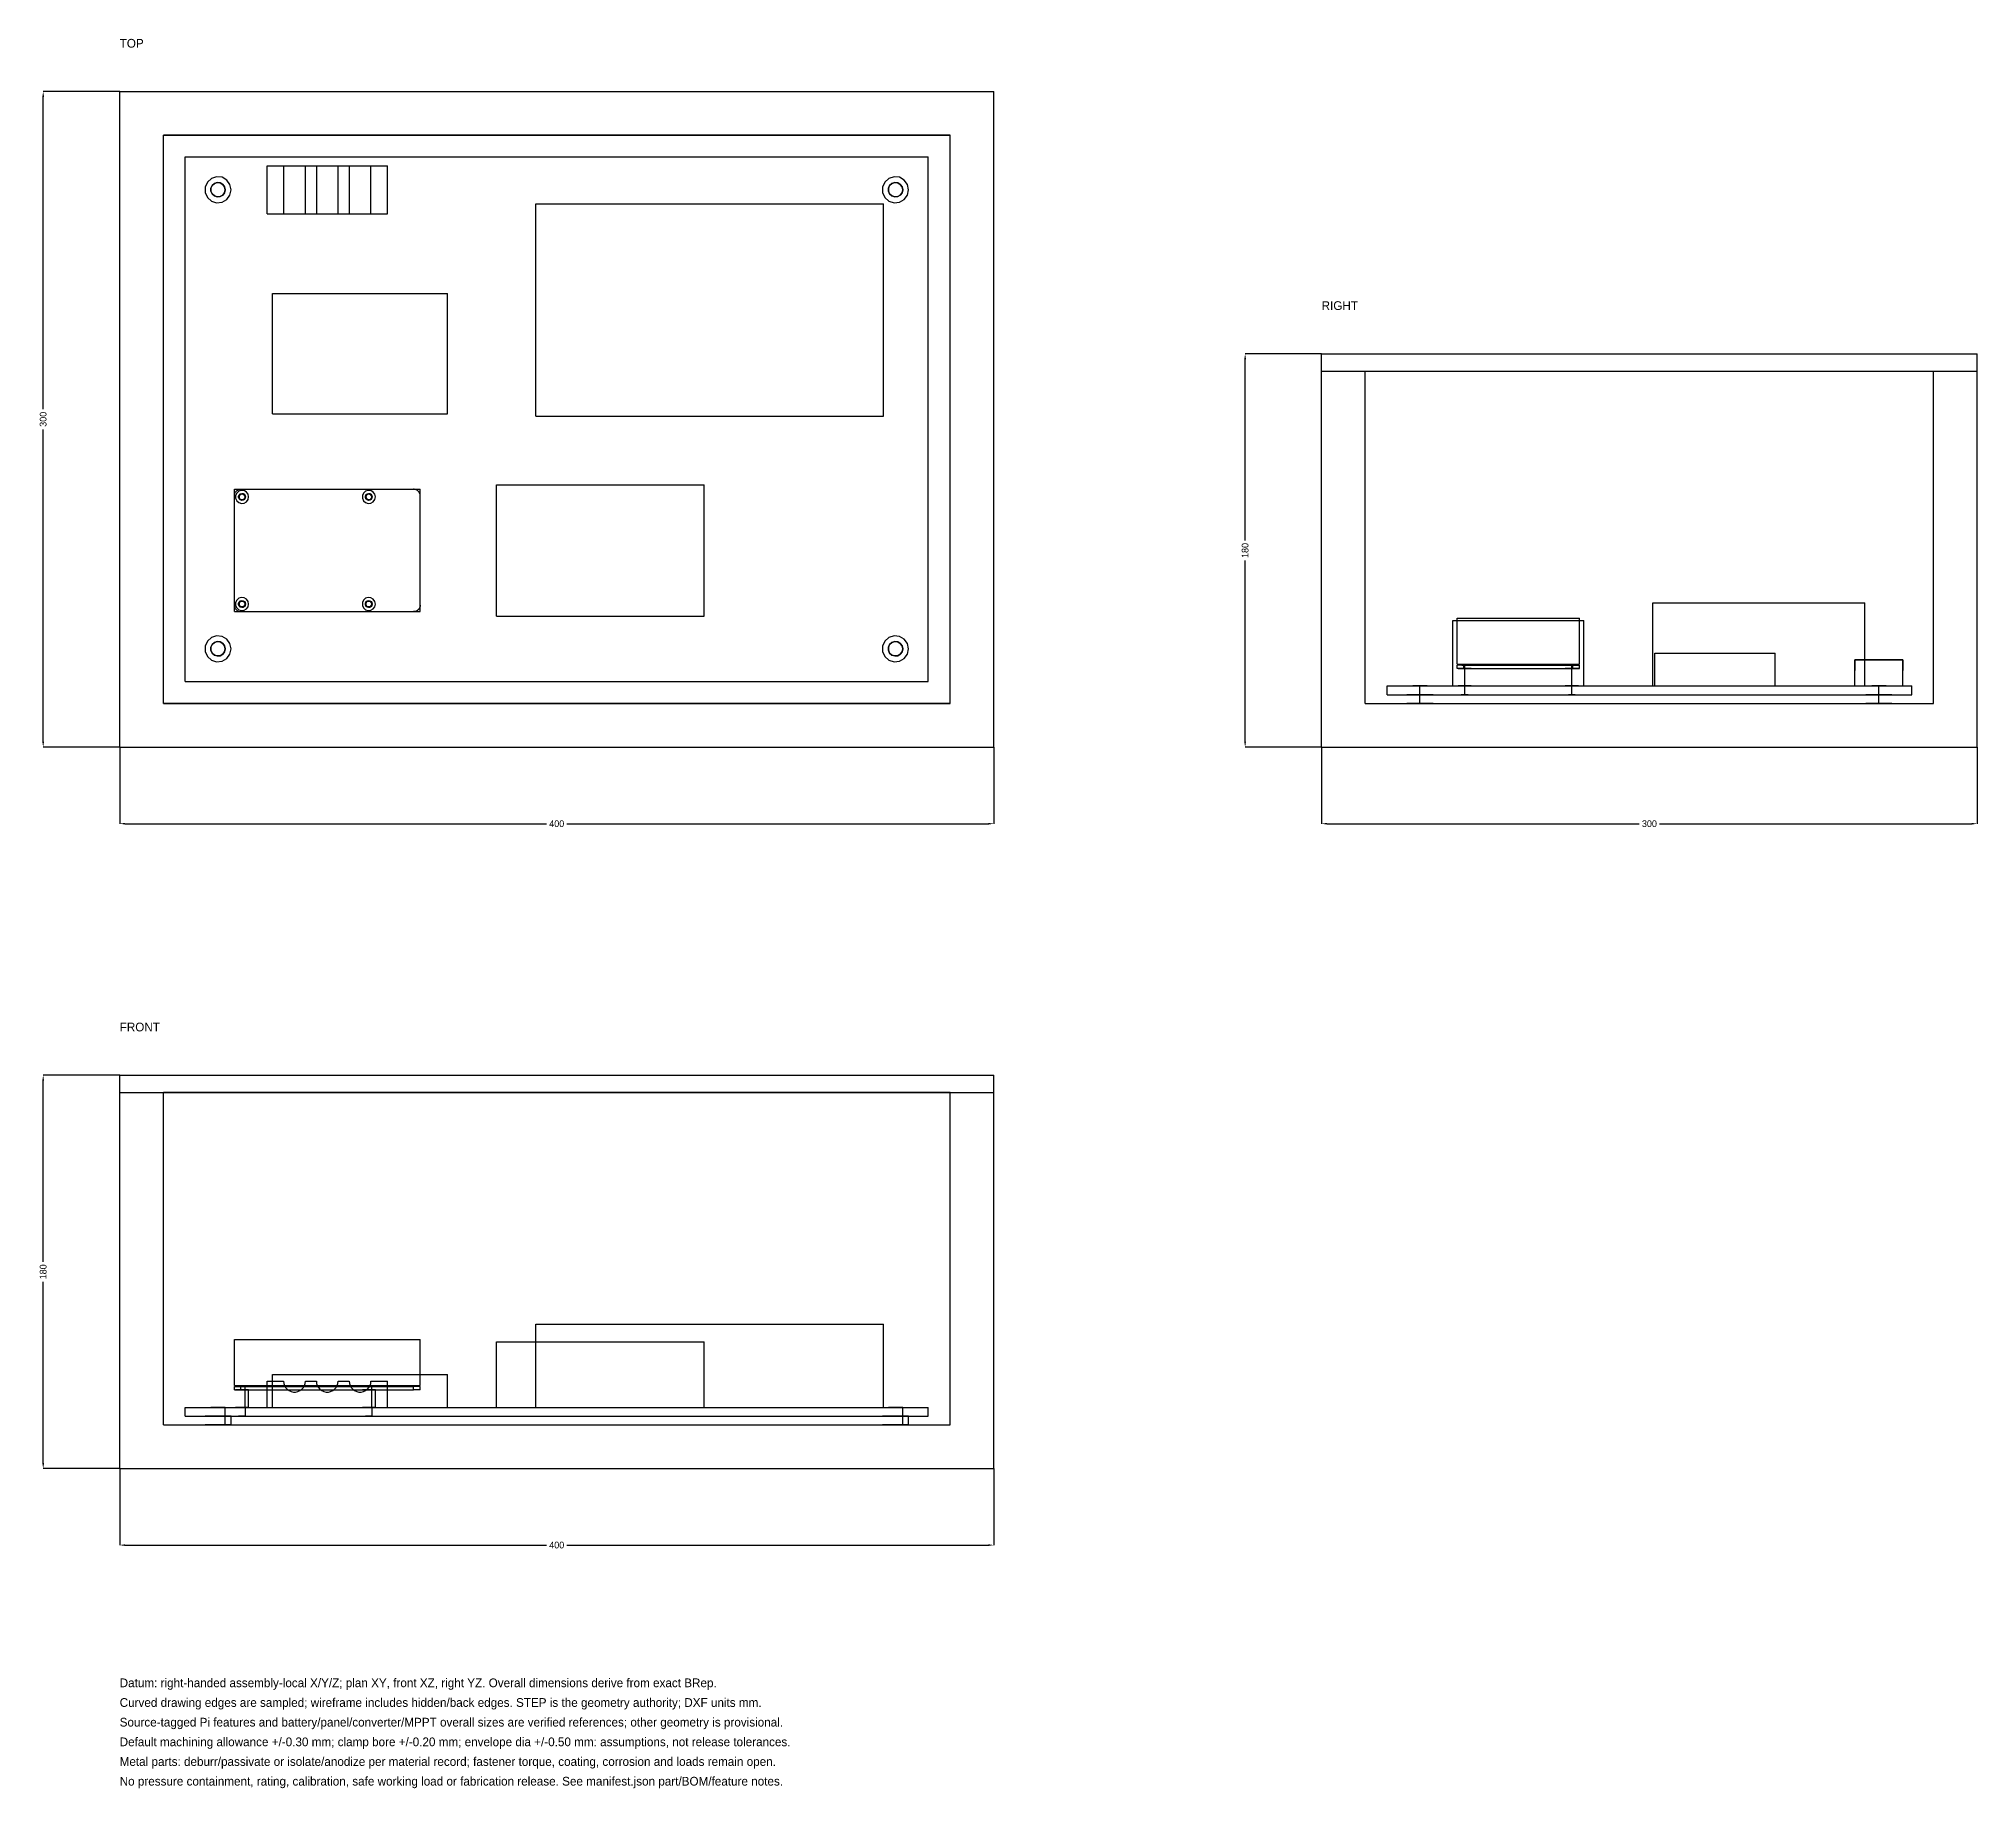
# Model space of a CAD drawing. Header units: millimetres. Extents: x -37 to 850, y -476 to 324.
import ezdxf

# ---------------------------------------------------------------- set-up
doc = ezdxf.new("R2010")
doc.units = ezdxf.units.MM
for name, color, linetype in [('DIMENSIONS', 7, 'Continuous'), ('FRONT', 7, 'Continuous'), ('NOTES', 7, 'Continuous'), ('RIGHT', 7, 'Continuous'), ('TOP', 7, 'Continuous')]:
    doc.layers.add(name, color=color, linetype=linetype)
doc.dimstyles.get("Standard").update_dxf_attribs({"dimtxt": 2.5, "dimasz": 2.5, "dimexe": 1.25, "dimexo": 0.625, "dimtad": 1, "dimcen": 2.5, "dimazin": 3, "dimtfac": 1, "dimtmove": 0, "dimatfit": 3})

msp = doc.modelspace()

# ---------------------------------------------------------------- texts
at = {"layer": 'NOTES'}
for s, p in [('TOP', (0, 320)), ('RIGHT', (550, 200)), ('FRONT', (0, -130)), ('Datum: right-handed assembly-local X/Y/Z; plan XY, front XZ, right YZ. Overall dimensions derive from exact BRep.', (0, -430)), ('Curved drawing edges are sampled; wireframe includes hidden/back edges. STEP is the geometry authority; DXF units mm.', (0, -439)), ('Source-tagged Pi features and battery/panel/converter/MPPT overall sizes are verified references; other geometry is provisional.', (0, -448)), ('Default machining allowance +/-0.30 mm; clamp bore +/-0.20 mm; envelope dia +/-0.50 mm: assumptions, not release tolerances.', (0, -457)), ('Metal parts: deburr/passivate or isolate/anodize per material record; fastener torque, coating, corrosion and loads remain open.', (0, -466)), ('No pressure containment, rating, calibration, safe working load or fabrication release. See manifest.json part/BOM/feature notes.', (0, -475))]:
    msp.add_text(s, height=4, dxfattribs=at).set_placement(p)

# ---------------------------------------------------------------- blocks, each defined once
blk = doc.blocks.new('_CLOSEDFILLED')
at = {"color": 0, "linetype": 'BYBLOCK'}
blk.add_solid([(-1, 0.16), (0, 0), (-1, -0.16)], dxfattribs=at)
blk = doc.blocks.new('*D1')
at = {"color": 7}
for p, q in [((0, 0), (0, -35)), ((400, 0), (400, -35)), ((2.5, -35), (195.38, -35)), ((204.62, -35), (397.5, -35))]:
    blk.add_line(p, q, dxfattribs=at)
at = {"layer": 'Defpoints'}
for p in [(0, 0), (400, 0), (0, -35)]:
    blk.add_point(p, dxfattribs=at)
at = {"layer": 'DIMENSIONS', "color": 7, "xscale": 2.5, "yscale": 2.5, "rotation": 180}
blk.add_blockref('_CLOSEDFILLED', (0, -35), dxfattribs=at)
at = {"layer": 'DIMENSIONS', "color": 7, "xscale": 2.5, "yscale": 2.5}
blk.add_blockref('_CLOSEDFILLED', (400, -35), dxfattribs=at)
at = {"layer": 'DIMENSIONS', "color": 7, "insert": (200, -35), "char_height": 3.077, "attachment_point": 5}
blk.add_mtext('400', dxfattribs=at)
blk = doc.blocks.new('*D2')
at = {"color": 7}
for p, q in [((0, 300), (-35, 300)), ((-35, 154.62), (-35, 297.5)), ((-35, 2.5), (-35, 145.38)), ((0, 0), (-35, 0))]:
    blk.add_line(p, q, dxfattribs=at)
at = {"layer": 'Defpoints'}
for p in [(0, 300), (-35, 0), (0, 0)]:
    blk.add_point(p, dxfattribs=at)
at = {"layer": 'DIMENSIONS', "color": 7, "xscale": 2.5, "yscale": 2.5}
for p, rotation in [((-35, 300), 90), ((-35, 0), 270)]:
    blk.add_blockref('_CLOSEDFILLED', p, dxfattribs=dict(at, rotation=rotation))
at = {"layer": 'DIMENSIONS', "color": 7, "insert": (-35, 150), "char_height": 3.077, "attachment_point": 5, "rotation": 90}
blk.add_mtext('300', dxfattribs=at)
blk = doc.blocks.new('*D3')
at = {"color": 7}
for p, q in [((0, -330), (0, -365)), ((400, -330), (400, -365)), ((2.5, -365), (195.38, -365)), ((204.62, -365), (397.5, -365))]:
    blk.add_line(p, q, dxfattribs=at)
at = {"layer": 'Defpoints'}
for p in [(0, -330), (400, -330), (0, -365)]:
    blk.add_point(p, dxfattribs=at)
at = {"layer": 'DIMENSIONS', "color": 7, "xscale": 2.5, "yscale": 2.5, "rotation": 180}
blk.add_blockref('_CLOSEDFILLED', (0, -365), dxfattribs=at)
at = {"layer": 'DIMENSIONS', "color": 7, "xscale": 2.5, "yscale": 2.5}
blk.add_blockref('_CLOSEDFILLED', (400, -365), dxfattribs=at)
at = {"layer": 'DIMENSIONS', "color": 7, "insert": (200, -365), "char_height": 3.077, "attachment_point": 5}
blk.add_mtext('400', dxfattribs=at)
blk = doc.blocks.new('*D4')
at = {"color": 7}
for p, q in [((0, -150), (-35, -150)), ((-35, -235.38), (-35, -152.5)), ((-35, -327.5), (-35, -244.62)), ((0, -330), (-35, -330))]:
    blk.add_line(p, q, dxfattribs=at)
at = {"layer": 'Defpoints'}
for p in [(0, -150), (-35, -330), (0, -330)]:
    blk.add_point(p, dxfattribs=at)
at = {"layer": 'DIMENSIONS', "color": 7, "xscale": 2.5, "yscale": 2.5}
for p, rotation in [((-35, -150), 90), ((-35, -330), 270)]:
    blk.add_blockref('_CLOSEDFILLED', p, dxfattribs=dict(at, rotation=rotation))
at = {"layer": 'DIMENSIONS', "color": 7, "insert": (-35, -240), "char_height": 3.077, "attachment_point": 5, "rotation": 90}
blk.add_mtext('180', dxfattribs=at)
blk = doc.blocks.new('*D5')
at = {"color": 7}
for p, q in [((550, 0), (550, -35)), ((850, 0), (850, -35)), ((552.5, -35), (695.38, -35)), ((704.62, -35), (847.5, -35))]:
    blk.add_line(p, q, dxfattribs=at)
at = {"layer": 'Defpoints'}
for p in [(550, 0), (850, 0), (550, -35)]:
    blk.add_point(p, dxfattribs=at)
at = {"layer": 'DIMENSIONS', "color": 7, "xscale": 2.5, "yscale": 2.5, "rotation": 180}
blk.add_blockref('_CLOSEDFILLED', (550, -35), dxfattribs=at)
at = {"layer": 'DIMENSIONS', "color": 7, "xscale": 2.5, "yscale": 2.5}
blk.add_blockref('_CLOSEDFILLED', (850, -35), dxfattribs=at)
at = {"layer": 'DIMENSIONS', "color": 7, "insert": (700, -35), "char_height": 3.077, "attachment_point": 5}
blk.add_mtext('300', dxfattribs=at)
blk = doc.blocks.new('*D6')
at = {"color": 7}
for p, q in [((550, 180), (515, 180)), ((515, 94.62), (515, 177.5)), ((515, 2.5), (515, 85.38)), ((550, 0), (515, 0))]:
    blk.add_line(p, q, dxfattribs=at)
at = {"layer": 'Defpoints'}
for p in [(550, 180), (515, 0), (550, 0)]:
    blk.add_point(p, dxfattribs=at)
at = {"layer": 'DIMENSIONS', "color": 7, "xscale": 2.5, "yscale": 2.5}
for p, rotation in [((515, 180), 90), ((515, 0), 270)]:
    blk.add_blockref('_CLOSEDFILLED', p, dxfattribs=dict(at, rotation=rotation))
at = {"layer": 'DIMENSIONS', "color": 7, "insert": (515, 90), "char_height": 3.077, "attachment_point": 5, "rotation": 90}
blk.add_mtext('180', dxfattribs=at)

# ---------------------------------------------------------------- dimensions: what is measured, and where the dimension line sits
at = {"layer": 'DIMENSIONS'}
for base, p1, p2, picture, middle in [((-35, 0), (0, 0), (0, 300), '*D2', (-35, 150)), ((515, 0), (550, 0), (550, 180), '*D6', (515, 90)), ((-35, -330), (0, -330), (0, -150), '*D4', (-35, -240))]:
    dim = msp.add_linear_dim(base=base, p1=p1, p2=p2, angle=90, dimstyle='Standard', override={"dimtxt": 3.076923, "dimasz": 2.5, "dimdec": 2, "dimclrd": 7, "dimclre": 7, "dimclrt": 7}, dxfattribs=at)
    dim.commit()
    dim.dimension.update_dxf_attribs({"geometry": picture, "text_midpoint": middle})
for base, p1, p2, picture, middle in [((0, -35), (0, 0), (400, 0), '*D1', (200, -35)), ((550, -35), (550, 0), (850, 0), '*D5', (700, -35)), ((0, -365), (0, -330), (400, -330), '*D3', (200, -365))]:
    dim = msp.add_linear_dim(base=base, p1=p1, p2=p2, dimstyle='Standard', override={"dimtxt": 3.076923, "dimasz": 2.5, "dimdec": 2, "dimclrd": 7, "dimclre": 7, "dimclrt": 7}, dxfattribs=at)
    dim.commit()
    dim.dimension.update_dxf_attribs({"geometry": picture, "text_midpoint": middle})

# ---------------------------------------------------------------- linework, layer by layer
at = {"layer": 'FRONT'}
for points in [[(0, -158), (0, -150)], [(0, -158), (0, -150)], [(0, -150), (400, -150)], [(0, -150), (400, -150)], [(400, -158), (400, -150)], [(400, -158), (400, -150)], [(0, -330), (0, -158)], [(0, -330), (0, -158)], [(0, -158), (400, -158)], [(0, -158), (400, -158)], [(0, -158), (400, -158)], [(0, -158), (400, -158)], [(380, -158), (20, -158)], [(380, -158), (20, -158)], [(20, -310), (20, -158)], [(20, -310), (20, -158)], [(380, -310), (380, -158)], [(380, -310), (380, -158)], [(400, -330), (400, -158)], [(400, -330), (400, -158)], [(190.5, -302), (190.5, -264)], [(190.5, -302), (190.5, -264)], [(190.5, -264), (349.5, -264)], [(190.5, -264), (349.5, -264)], [(349.5, -302), (349.5, -264)], [(349.5, -302), (349.5, -264)], [(52.5, -292), (52.5, -271)], [(52.5, -292), (52.5, -271)], [(52.5, -271), (137.5, -271)], [(52.5, -271), (137.5, -271)], [(137.5, -292), (137.5, -271)], [(137.5, -292), (137.5, -271)], [(172.5, -302), (172.5, -272)], [(172.5, -302), (172.5, -272)], [(172.5, -272), (267.5, -272)], [(172.5, -272), (267.5, -272)], [(267.5, -302), (267.5, -272)], [(267.5, -302), (267.5, -272)], [(52.5, -292), (137.5, -292)], [(52.5, -292), (137.5, -292)], [(52.5, -294), (52.5, -292.4)], [(52.5, -294), (52.5, -292.4)], [(52.5, -292.4), (52.516, -292.4), (52.566, -292.4), (52.647, -292.4), (52.759, -292.4), (52.902, -292.4), (53.073, -292.4), (53.271, -292.4), (53.493, -292.4), (53.737, -292.4), (54, -292.4), (54.28, -292.4), (54.573, -292.4), (54.876, -292.4), (55.186, -292.4), (55.5, -292.4)], [(52.5, -292.4), (52.516, -292.4), (52.566, -292.4), (52.647, -292.4), (52.759, -292.4), (52.902, -292.4), (53.073, -292.4), (53.271, -292.4), (53.493, -292.4), (53.737, -292.4), (54, -292.4), (54.28, -292.4), (54.573, -292.4), (54.876, -292.4), (55.186, -292.4), (55.5, -292.4)], [(57.35, -292.4), (57.233, -292.4), (56.903, -292.4), (56.417, -292.4), (55.859, -292.4), (55.325, -292.4), (54.908, -292.4), (54.68, -292.4), (54.68, -292.4), (54.908, -292.4), (55.325, -292.4), (55.859, -292.4), (56.417, -292.4), (56.903, -292.4), (57.233, -292.4), (57.35, -292.4)], [(57.35, -292.4), (57.233, -292.4), (56.903, -292.4), (56.417, -292.4), (55.859, -292.4), (55.325, -292.4), (54.908, -292.4), (54.68, -292.4), (54.68, -292.4), (54.908, -292.4), (55.325, -292.4), (55.859, -292.4), (56.417, -292.4), (56.903, -292.4), (57.233, -292.4), (57.35, -292.4)], [(55.5, -292.4), (134.5, -292.4)], [(55.5, -292.4), (134.5, -292.4)], [(55.5, -294), (55.5, -292.4)], [(55.5, -294), (55.5, -292.4)], [(57.35, -294), (57.35, -292.4)], [(57.35, -294), (57.35, -292.4)], [(67.5, -302), (67.5, -290)], [(67.5, -302), (67.5, -290)], [(67.5, -290), (75, -290)], [(67.5, -290), (75, -290)], [(70, -302), (70, -287)], [(70, -302), (70, -287)], [(70, -287), (150, -287)], [(70, -287), (150, -287)], [(75, -290), (75.109, -291.04), (75.432, -292.034), (75.955, -292.939), (76.654, -293.716), (77.5, -294.33), (78.455, -294.755), (79.477, -294.973), (80.523, -294.973), (81.545, -294.755), (82.5, -294.33), (83.346, -293.716), (84.045, -292.939), (84.568, -292.034), (84.891, -291.04), (85, -290)], [(75, -290), (75.109, -291.04), (75.432, -292.034), (75.955, -292.939), (76.654, -293.716), (77.5, -294.33), (78.455, -294.755), (79.477, -294.973), (80.523, -294.973), (81.545, -294.755), (82.5, -294.33), (83.346, -293.716), (84.045, -292.939), (84.568, -292.034), (84.891, -291.04), (85, -290)], [(85, -290), (90, -290)], [(85, -290), (90, -290)], [(90, -290), (90.109, -291.04), (90.432, -292.034), (90.955, -292.939), (91.654, -293.716), (92.5, -294.33), (93.455, -294.755), (94.477, -294.973), (95.523, -294.973), (96.545, -294.755), (97.5, -294.33), (98.346, -293.716), (99.045, -292.939), (99.568, -292.034), (99.891, -291.04), (100, -290)], [(90, -290), (90.109, -291.04), (90.432, -292.034), (90.955, -292.939), (91.654, -293.716), (92.5, -294.33), (93.455, -294.755), (94.477, -294.973), (95.523, -294.973), (96.545, -294.755), (97.5, -294.33), (98.346, -293.716), (99.045, -292.939), (99.568, -292.034), (99.891, -291.04), (100, -290)], [(100, -290), (105, -290)], [(100, -290), (105, -290)], [(105, -290), (105.109, -291.04), (105.432, -292.034), (105.955, -292.939), (106.654, -293.716), (107.5, -294.33), (108.455, -294.755), (109.477, -294.973), (110.523, -294.973), (111.545, -294.755), (112.5, -294.33), (113.346, -293.716), (114.045, -292.939), (114.568, -292.034), (114.891, -291.04), (115, -290)], [(105, -290), (105.109, -291.04), (105.432, -292.034), (105.955, -292.939), (106.654, -293.716), (107.5, -294.33), (108.455, -294.755), (109.477, -294.973), (110.523, -294.973), (111.545, -294.755), (112.5, -294.33), (113.346, -293.716), (114.045, -292.939), (114.568, -292.034), (114.891, -291.04), (115, -290)], [(115.35, -292.4), (115.233, -292.4), (114.903, -292.4), (114.417, -292.4), (113.859, -292.4), (113.325, -292.4), (112.908, -292.4), (112.68, -292.4), (112.68, -292.4), (112.908, -292.4), (113.325, -292.4), (113.859, -292.4), (114.417, -292.4), (114.903, -292.4), (115.233, -292.4), (115.35, -292.4)], [(115.35, -292.4), (115.233, -292.4), (114.903, -292.4), (114.417, -292.4), (113.859, -292.4), (113.325, -292.4), (112.908, -292.4), (112.68, -292.4), (112.68, -292.4), (112.908, -292.4), (113.325, -292.4), (113.859, -292.4), (114.417, -292.4), (114.903, -292.4), (115.233, -292.4), (115.35, -292.4)], [(115, -290), (122.5, -290)], [(115, -290), (122.5, -290)], [(115.35, -294), (115.35, -292.4)], [(115.35, -294), (115.35, -292.4)], [(122.5, -302), (122.5, -290)], [(122.5, -302), (122.5, -290)], [(137.5, -292.4), (137.484, -292.4), (137.434, -292.4), (137.353, -292.4), (137.241, -292.4), (137.098, -292.4), (136.927, -292.4), (136.729, -292.4), (136.507, -292.4), (136.263, -292.4), (136, -292.4), (135.72, -292.4), (135.427, -292.4), (135.124, -292.4), (134.814, -292.4), (134.5, -292.4)], [(137.5, -292.4), (137.484, -292.4), (137.434, -292.4), (137.353, -292.4), (137.241, -292.4), (137.098, -292.4), (136.927, -292.4), (136.729, -292.4), (136.507, -292.4), (136.263, -292.4), (136, -292.4), (135.72, -292.4), (135.427, -292.4), (135.124, -292.4), (134.814, -292.4), (134.5, -292.4)], [(134.5, -294), (134.5, -292.4)], [(134.5, -294), (134.5, -292.4)], [(137.5, -294), (137.5, -292.4)], [(137.5, -294), (137.5, -292.4)], [(150, -302), (150, -287)], [(150, -302), (150, -287)], [(52.5, -294), (52.516, -294), (52.566, -294), (52.647, -294), (52.759, -294), (52.902, -294), (53.073, -294), (53.271, -294), (53.493, -294), (53.737, -294), (54, -294), (54.28, -294), (54.573, -294), (54.876, -294), (55.186, -294), (55.5, -294)], [(52.5, -294), (52.516, -294), (52.566, -294), (52.647, -294), (52.759, -294), (52.902, -294), (53.073, -294), (53.271, -294), (53.493, -294), (53.737, -294), (54, -294), (54.28, -294), (54.573, -294), (54.876, -294), (55.186, -294), (55.5, -294)], [(59, -294), (58.741, -294), (58.007, -294), (56.927, -294), (55.686, -294), (54.5, -294), (53.573, -294), (53.066, -294), (53.066, -294), (53.573, -294), (54.5, -294), (55.686, -294), (56.927, -294), (58.007, -294), (58.741, -294), (59, -294)], [(59, -294), (58.741, -294), (58.007, -294), (56.927, -294), (55.686, -294), (54.5, -294), (53.573, -294), (53.066, -294), (53.066, -294), (53.573, -294), (54.5, -294), (55.686, -294), (56.927, -294), (58.007, -294), (58.741, -294), (59, -294)], [(57.35, -294), (57.233, -294), (56.903, -294), (56.417, -294), (55.859, -294), (55.325, -294), (54.908, -294), (54.68, -294), (54.68, -294), (54.908, -294), (55.325, -294), (55.859, -294), (56.417, -294), (56.903, -294), (57.233, -294), (57.35, -294)], [(57.35, -294), (57.233, -294), (56.903, -294), (56.417, -294), (55.859, -294), (55.325, -294), (54.908, -294), (54.68, -294), (54.68, -294), (54.908, -294), (55.325, -294), (55.859, -294), (56.417, -294), (56.903, -294), (57.233, -294), (57.35, -294)], [(57.35, -294), (57.233, -294), (56.903, -294), (56.417, -294), (55.859, -294), (55.325, -294), (54.908, -294), (54.68, -294), (54.68, -294), (54.908, -294), (55.325, -294), (55.859, -294), (56.417, -294), (56.903, -294), (57.233, -294), (57.35, -294)], [(57.35, -294), (57.233, -294), (56.903, -294), (56.417, -294), (55.859, -294), (55.325, -294), (54.908, -294), (54.68, -294), (54.68, -294), (54.908, -294), (55.325, -294), (55.859, -294), (56.417, -294), (56.903, -294), (57.233, -294), (57.35, -294)], [(55.5, -294), (134.5, -294)], [(55.5, -294), (134.5, -294)], [(57.35, -302), (57.35, -294)], [(57.35, -302), (57.35, -294)], [(59, -302), (59, -294)], [(59, -302), (59, -294)], [(117, -294), (116.741, -294), (116.007, -294), (114.927, -294), (113.686, -294), (112.5, -294), (111.573, -294), (111.066, -294), (111.066, -294), (111.573, -294), (112.5, -294), (113.686, -294), (114.927, -294), (116.007, -294), (116.741, -294), (117, -294)], [(117, -294), (116.741, -294), (116.007, -294), (114.927, -294), (113.686, -294), (112.5, -294), (111.573, -294), (111.066, -294), (111.066, -294), (111.573, -294), (112.5, -294), (113.686, -294), (114.927, -294), (116.007, -294), (116.741, -294), (117, -294)], [(115.35, -294), (115.233, -294), (114.903, -294), (114.417, -294), (113.859, -294), (113.325, -294), (112.908, -294), (112.68, -294), (112.68, -294), (112.908, -294), (113.325, -294), (113.859, -294), (114.417, -294), (114.903, -294), (115.233, -294), (115.35, -294)], [(115.35, -294), (115.233, -294), (114.903, -294), (114.417, -294), (113.859, -294), (113.325, -294), (112.908, -294), (112.68, -294), (112.68, -294), (112.908, -294), (113.325, -294), (113.859, -294), (114.417, -294), (114.903, -294), (115.233, -294), (115.35, -294)], [(115.35, -294), (115.233, -294), (114.903, -294), (114.417, -294), (113.859, -294), (113.325, -294), (112.908, -294), (112.68, -294), (112.68, -294), (112.908, -294), (113.325, -294), (113.859, -294), (114.417, -294), (114.903, -294), (115.233, -294), (115.35, -294)], [(115.35, -294), (115.233, -294), (114.903, -294), (114.417, -294), (113.859, -294), (113.325, -294), (112.908, -294), (112.68, -294), (112.68, -294), (112.908, -294), (113.325, -294), (113.859, -294), (114.417, -294), (114.903, -294), (115.233, -294), (115.35, -294)], [(115.35, -302), (115.35, -294)], [(115.35, -302), (115.35, -294)], [(117, -302), (117, -294)], [(117, -302), (117, -294)], [(137.5, -294), (137.484, -294), (137.434, -294), (137.353, -294), (137.241, -294), (137.098, -294), (136.927, -294), (136.729, -294), (136.507, -294), (136.263, -294), (136, -294), (135.72, -294), (135.427, -294), (135.124, -294), (134.814, -294), (134.5, -294)], [(137.5, -294), (137.484, -294), (137.434, -294), (137.353, -294), (137.241, -294), (137.098, -294), (136.927, -294), (136.729, -294), (136.507, -294), (136.263, -294), (136, -294), (135.72, -294), (135.427, -294), (135.124, -294), (134.814, -294), (134.5, -294)], [(20, -310), (380, -310)], [(20, -310), (380, -310)], [(30, -306), (30, -302)], [(30, -306), (30, -302)], [(30, -302), (370, -302)], [(30, -302), (370, -302)], [(30, -306), (370, -306)], [(30, -306), (370, -306)], [(51, -306), (50.481, -306), (49.015, -306), (46.854, -306), (44.373, -306), (42, -306), (40.146, -306), (39.131, -306), (39.131, -306), (40.146, -306), (42, -306), (44.373, -306), (46.854, -306), (49.015, -306), (50.481, -306), (51, -306)], [(51, -306), (50.481, -306), (49.015, -306), (46.854, -306), (44.373, -306), (42, -306), (40.146, -306), (39.131, -306), (39.131, -306), (40.146, -306), (42, -306), (44.373, -306), (46.854, -306), (49.015, -306), (50.481, -306), (51, -306)], [(51, -310), (50.481, -310), (49.015, -310), (46.854, -310), (44.373, -310), (42, -310), (40.146, -310), (39.131, -310), (39.131, -310), (40.146, -310), (42, -310), (44.373, -310), (46.854, -310), (49.015, -310), (50.481, -310), (51, -310)], [(51, -310), (50.481, -310), (49.015, -310), (46.854, -310), (44.373, -310), (42, -310), (40.146, -310), (39.131, -310), (39.131, -310), (40.146, -310), (42, -310), (44.373, -310), (46.854, -310), (49.015, -310), (50.481, -310), (51, -310)], [(48.3, -302), (48.015, -302), (47.208, -302), (46.02, -302), (44.655, -302), (43.35, -302), (42.33, -302), (41.772, -302), (41.772, -302), (42.33, -302), (43.35, -302), (44.655, -302), (46.02, -302), (47.208, -302), (48.015, -302), (48.3, -302)], [(48.3, -302), (48.015, -302), (47.208, -302), (46.02, -302), (44.655, -302), (43.35, -302), (42.33, -302), (41.772, -302), (41.772, -302), (42.33, -302), (43.35, -302), (44.655, -302), (46.02, -302), (47.208, -302), (48.015, -302), (48.3, -302)], [(48.3, -306), (48.015, -306), (47.208, -306), (46.02, -306), (44.655, -306), (43.35, -306), (42.33, -306), (41.772, -306), (41.772, -306), (42.33, -306), (43.35, -306), (44.655, -306), (46.02, -306), (47.208, -306), (48.015, -306), (48.3, -306)], [(48.3, -306), (48.015, -306), (47.208, -306), (46.02, -306), (44.655, -306), (43.35, -306), (42.33, -306), (41.772, -306), (41.772, -306), (42.33, -306), (43.35, -306), (44.655, -306), (46.02, -306), (47.208, -306), (48.015, -306), (48.3, -306)], [(48.3, -306), (48.015, -306), (47.208, -306), (46.02, -306), (44.655, -306), (43.35, -306), (42.33, -306), (41.772, -306), (41.772, -306), (42.33, -306), (43.35, -306), (44.655, -306), (46.02, -306), (47.208, -306), (48.015, -306), (48.3, -306)], [(48.3, -306), (48.015, -306), (47.208, -306), (46.02, -306), (44.655, -306), (43.35, -306), (42.33, -306), (41.772, -306), (41.772, -306), (42.33, -306), (43.35, -306), (44.655, -306), (46.02, -306), (47.208, -306), (48.015, -306), (48.3, -306)], [(48.3, -310), (48.015, -310), (47.208, -310), (46.02, -310), (44.655, -310), (43.35, -310), (42.33, -310), (41.772, -310), (41.772, -310), (42.33, -310), (43.35, -310), (44.655, -310), (46.02, -310), (47.208, -310), (48.015, -310), (48.3, -310)], [(48.3, -310), (48.015, -310), (47.208, -310), (46.02, -310), (44.655, -310), (43.35, -310), (42.33, -310), (41.772, -310), (41.772, -310), (42.33, -310), (43.35, -310), (44.655, -310), (46.02, -310), (47.208, -310), (48.015, -310), (48.3, -310)], [(48.3, -306), (48.3, -302)], [(48.3, -306), (48.3, -302)], [(48.3, -310), (48.3, -306)], [(48.3, -310), (48.3, -306)], [(51, -310), (51, -306)], [(51, -310), (51, -306)], [(59, -302), (58.741, -302), (58.007, -302), (56.927, -302), (55.686, -302), (54.5, -302), (53.573, -302), (53.066, -302), (53.066, -302), (53.573, -302), (54.5, -302), (55.686, -302), (56.927, -302), (58.007, -302), (58.741, -302), (59, -302)], [(59, -302), (58.741, -302), (58.007, -302), (56.927, -302), (55.686, -302), (54.5, -302), (53.573, -302), (53.066, -302), (53.066, -302), (53.573, -302), (54.5, -302), (55.686, -302), (56.927, -302), (58.007, -302), (58.741, -302), (59, -302)], [(57.6, -302), (57.462, -302), (57.071, -302), (56.494, -302), (55.833, -302), (55.2, -302), (54.706, -302), (54.435, -302), (54.435, -302), (54.706, -302), (55.2, -302), (55.833, -302), (56.494, -302), (57.071, -302), (57.462, -302), (57.6, -302)], [(57.6, -302), (57.462, -302), (57.071, -302), (56.494, -302), (55.833, -302), (55.2, -302), (54.706, -302), (54.435, -302), (54.435, -302), (54.706, -302), (55.2, -302), (55.833, -302), (56.494, -302), (57.071, -302), (57.462, -302), (57.6, -302)], [(57.6, -306), (57.462, -306), (57.071, -306), (56.494, -306), (55.833, -306), (55.2, -306), (54.706, -306), (54.435, -306), (54.435, -306), (54.706, -306), (55.2, -306), (55.833, -306), (56.494, -306), (57.071, -306), (57.462, -306), (57.6, -306)], [(57.6, -306), (57.462, -306), (57.071, -306), (56.494, -306), (55.833, -306), (55.2, -306), (54.706, -306), (54.435, -306), (54.435, -306), (54.706, -306), (55.2, -306), (55.833, -306), (56.494, -306), (57.071, -306), (57.462, -306), (57.6, -306)], [(57.35, -302), (57.233, -302), (56.903, -302), (56.417, -302), (55.859, -302), (55.325, -302), (54.908, -302), (54.68, -302), (54.68, -302), (54.908, -302), (55.325, -302), (55.859, -302), (56.417, -302), (56.903, -302), (57.233, -302), (57.35, -302)], [(57.35, -302), (57.233, -302), (56.903, -302), (56.417, -302), (55.859, -302), (55.325, -302), (54.908, -302), (54.68, -302), (54.68, -302), (54.908, -302), (55.325, -302), (55.859, -302), (56.417, -302), (56.903, -302), (57.233, -302), (57.35, -302)], [(57.6, -306), (57.6, -302)], [(57.6, -306), (57.6, -302)], [(67.5, -302), (122.5, -302)], [(67.5, -302), (122.5, -302)], [(70, -302), (150, -302)], [(70, -302), (150, -302)], [(117, -302), (116.741, -302), (116.007, -302), (114.927, -302), (113.686, -302), (112.5, -302), (111.573, -302), (111.066, -302), (111.066, -302), (111.573, -302), (112.5, -302), (113.686, -302), (114.927, -302), (116.007, -302), (116.741, -302), (117, -302)], [(117, -302), (116.741, -302), (116.007, -302), (114.927, -302), (113.686, -302), (112.5, -302), (111.573, -302), (111.066, -302), (111.066, -302), (111.573, -302), (112.5, -302), (113.686, -302), (114.927, -302), (116.007, -302), (116.741, -302), (117, -302)], [(115.6, -302), (115.462, -302), (115.071, -302), (114.494, -302), (113.833, -302), (113.2, -302), (112.706, -302), (112.435, -302), (112.435, -302), (112.706, -302), (113.2, -302), (113.833, -302), (114.494, -302), (115.071, -302), (115.462, -302), (115.6, -302)], [(115.6, -302), (115.462, -302), (115.071, -302), (114.494, -302), (113.833, -302), (113.2, -302), (112.706, -302), (112.435, -302), (112.435, -302), (112.706, -302), (113.2, -302), (113.833, -302), (114.494, -302), (115.071, -302), (115.462, -302), (115.6, -302)], [(115.6, -306), (115.462, -306), (115.071, -306), (114.494, -306), (113.833, -306), (113.2, -306), (112.706, -306), (112.435, -306), (112.435, -306), (112.706, -306), (113.2, -306), (113.833, -306), (114.494, -306), (115.071, -306), (115.462, -306), (115.6, -306)], [(115.6, -306), (115.462, -306), (115.071, -306), (114.494, -306), (113.833, -306), (113.2, -306), (112.706, -306), (112.435, -306), (112.435, -306), (112.706, -306), (113.2, -306), (113.833, -306), (114.494, -306), (115.071, -306), (115.462, -306), (115.6, -306)], [(115.35, -302), (115.233, -302), (114.903, -302), (114.417, -302), (113.859, -302), (113.325, -302), (112.908, -302), (112.68, -302), (112.68, -302), (112.908, -302), (113.325, -302), (113.859, -302), (114.417, -302), (114.903, -302), (115.233, -302), (115.35, -302)], [(115.35, -302), (115.233, -302), (114.903, -302), (114.417, -302), (113.859, -302), (113.325, -302), (112.908, -302), (112.68, -302), (112.68, -302), (112.908, -302), (113.325, -302), (113.859, -302), (114.417, -302), (114.903, -302), (115.233, -302), (115.35, -302)], [(115.6, -306), (115.6, -302)], [(115.6, -306), (115.6, -302)], [(172.5, -302), (267.5, -302)], [(172.5, -302), (267.5, -302)], [(190.5, -302), (349.5, -302)], [(190.5, -302), (349.5, -302)], [(361, -306), (360.481, -306), (359.015, -306), (356.854, -306), (354.373, -306), (352, -306), (350.146, -306), (349.131, -306), (349.131, -306), (350.146, -306), (352, -306), (354.373, -306), (356.854, -306), (359.015, -306), (360.481, -306), (361, -306)], [(361, -306), (360.481, -306), (359.015, -306), (356.854, -306), (354.373, -306), (352, -306), (350.146, -306), (349.131, -306), (349.131, -306), (350.146, -306), (352, -306), (354.373, -306), (356.854, -306), (359.015, -306), (360.481, -306), (361, -306)], [(361, -310), (360.481, -310), (359.015, -310), (356.854, -310), (354.373, -310), (352, -310), (350.146, -310), (349.131, -310), (349.131, -310), (350.146, -310), (352, -310), (354.373, -310), (356.854, -310), (359.015, -310), (360.481, -310), (361, -310)], [(361, -310), (360.481, -310), (359.015, -310), (356.854, -310), (354.373, -310), (352, -310), (350.146, -310), (349.131, -310), (349.131, -310), (350.146, -310), (352, -310), (354.373, -310), (356.854, -310), (359.015, -310), (360.481, -310), (361, -310)], [(358.3, -302), (358.015, -302), (357.208, -302), (356.02, -302), (354.655, -302), (353.35, -302), (352.33, -302), (351.772, -302), (351.772, -302), (352.33, -302), (353.35, -302), (354.655, -302), (356.02, -302), (357.208, -302), (358.015, -302), (358.3, -302)], [(358.3, -302), (358.015, -302), (357.208, -302), (356.02, -302), (354.655, -302), (353.35, -302), (352.33, -302), (351.772, -302), (351.772, -302), (352.33, -302), (353.35, -302), (354.655, -302), (356.02, -302), (357.208, -302), (358.015, -302), (358.3, -302)], [(358.3, -306), (358.015, -306), (357.208, -306), (356.02, -306), (354.655, -306), (353.35, -306), (352.33, -306), (351.772, -306), (351.772, -306), (352.33, -306), (353.35, -306), (354.655, -306), (356.02, -306), (357.208, -306), (358.015, -306), (358.3, -306)], [(358.3, -306), (358.015, -306), (357.208, -306), (356.02, -306), (354.655, -306), (353.35, -306), (352.33, -306), (351.772, -306), (351.772, -306), (352.33, -306), (353.35, -306), (354.655, -306), (356.02, -306), (357.208, -306), (358.015, -306), (358.3, -306)], [(358.3, -306), (358.015, -306), (357.208, -306), (356.02, -306), (354.655, -306), (353.35, -306), (352.33, -306), (351.772, -306), (351.772, -306), (352.33, -306), (353.35, -306), (354.655, -306), (356.02, -306), (357.208, -306), (358.015, -306), (358.3, -306)], [(358.3, -306), (358.015, -306), (357.208, -306), (356.02, -306), (354.655, -306), (353.35, -306), (352.33, -306), (351.772, -306), (351.772, -306), (352.33, -306), (353.35, -306), (354.655, -306), (356.02, -306), (357.208, -306), (358.015, -306), (358.3, -306)], [(358.3, -310), (358.015, -310), (357.208, -310), (356.02, -310), (354.655, -310), (353.35, -310), (352.33, -310), (351.772, -310), (351.772, -310), (352.33, -310), (353.35, -310), (354.655, -310), (356.02, -310), (357.208, -310), (358.015, -310), (358.3, -310)], [(358.3, -310), (358.015, -310), (357.208, -310), (356.02, -310), (354.655, -310), (353.35, -310), (352.33, -310), (351.772, -310), (351.772, -310), (352.33, -310), (353.35, -310), (354.655, -310), (356.02, -310), (357.208, -310), (358.015, -310), (358.3, -310)], [(358.3, -306), (358.3, -302)], [(358.3, -306), (358.3, -302)], [(358.3, -310), (358.3, -306)], [(358.3, -310), (358.3, -306)], [(361, -310), (361, -306)], [(361, -310), (361, -306)], [(370, -306), (370, -302)], [(370, -306), (370, -302)], [(0, -330), (400, -330)], [(0, -330), (400, -330)]]:
    msp.add_lwpolyline(points, dxfattribs=at)
at = {"layer": 'RIGHT'}
for points in [[(550, 172), (550, 180)], [(550, 180), (850, 180)], [(550, 172), (550, 180)], [(550, 180), (850, 180)], [(850, 172), (850, 180)], [(850, 172), (850, 180)], [(550, 0), (550, 172)], [(550, 172), (850, 172)], [(550, 0), (550, 172)], [(550, 172), (850, 172)], [(550, 172), (850, 172)], [(550, 172), (850, 172)], [(570, 172), (830, 172)], [(570, 172), (830, 172)], [(570, 20), (570, 172)], [(570, 20), (570, 172)], [(830, 20), (830, 172)], [(830, 20), (830, 172)], [(850, 0), (850, 172)], [(850, 0), (850, 172)], [(701.5, 28), (701.5, 66)], [(701.5, 66), (798.5, 66)], [(701.5, 28), (701.5, 66)], [(701.5, 66), (798.5, 66)], [(798.5, 28), (798.5, 66)], [(798.5, 28), (798.5, 66)], [(610, 28), (610, 58)], [(610, 58), (670, 58)], [(610, 28), (610, 58)], [(610, 58), (670, 58)], [(612, 38), (612, 59)], [(612, 59), (668, 59)], [(612, 38), (612, 59)], [(612, 59), (668, 59)], [(668, 38), (668, 59)], [(668, 38), (668, 59)], [(670, 28), (670, 58)], [(670, 28), (670, 58)], [(612, 38), (668, 38)], [(612, 38), (668, 38)], [(615, 37.6), (614.686, 37.6), (614.376, 37.6), (614.073, 37.6), (613.78, 37.6), (613.5, 37.6), (613.237, 37.6), (612.993, 37.6), (612.771, 37.6), (612.573, 37.6), (612.402, 37.6), (612.259, 37.6), (612.147, 37.6), (612.066, 37.6), (612.016, 37.6), (612, 37.6)], [(615, 37.6), (614.686, 37.6), (614.376, 37.6), (614.073, 37.6), (613.78, 37.6), (613.5, 37.6), (613.237, 37.6), (612.993, 37.6), (612.771, 37.6), (612.573, 37.6), (612.402, 37.6), (612.259, 37.6), (612.147, 37.6), (612.066, 37.6), (612.016, 37.6), (612, 37.6)], [(612, 36), (612, 37.6)], [(612, 36), (612, 37.6)], [(615, 36), (614.686, 36), (614.376, 36), (614.073, 36), (613.78, 36), (613.5, 36), (613.237, 36), (612.993, 36), (612.771, 36), (612.573, 36), (612.402, 36), (612.259, 36), (612.147, 36), (612.066, 36), (612.016, 36), (612, 36)], [(615, 36), (614.686, 36), (614.376, 36), (614.073, 36), (613.78, 36), (613.5, 36), (613.237, 36), (612.993, 36), (612.771, 36), (612.573, 36), (612.402, 36), (612.259, 36), (612.147, 36), (612.066, 36), (612.016, 36), (612, 36)], [(615.5, 36), (616.72, 36), (617.729, 36), (618.353, 36), (618.484, 36), (618.098, 36), (617.263, 36), (616.124, 36), (614.876, 36), (613.737, 36), (612.902, 36), (612.516, 36), (612.647, 36), (613.271, 36), (614.28, 36), (615.5, 36)], [(615.5, 36), (616.72, 36), (617.729, 36), (618.353, 36), (618.484, 36), (618.098, 36), (617.263, 36), (616.124, 36), (614.876, 36), (613.737, 36), (612.902, 36), (612.516, 36), (612.647, 36), (613.271, 36), (614.28, 36), (615.5, 36)], [(615.5, 37.6), (614.951, 37.6), (614.497, 37.6), (614.216, 37.6), (614.157, 37.6), (614.331, 37.6), (614.706, 37.6), (615.219, 37.6), (615.781, 37.6), (616.294, 37.6), (616.669, 37.6), (616.843, 37.6), (616.784, 37.6), (616.503, 37.6), (616.049, 37.6), (615.5, 37.6)], [(615.5, 37.6), (614.951, 37.6), (614.497, 37.6), (614.216, 37.6), (614.157, 37.6), (614.331, 37.6), (614.706, 37.6), (615.219, 37.6), (615.781, 37.6), (616.294, 37.6), (616.669, 37.6), (616.843, 37.6), (616.784, 37.6), (616.503, 37.6), (616.049, 37.6), (615.5, 37.6)], [(615.5, 36), (616.049, 36), (616.503, 36), (616.784, 36), (616.843, 36), (616.669, 36), (616.294, 36), (615.781, 36), (615.219, 36), (614.706, 36), (614.331, 36), (614.157, 36), (614.216, 36), (614.497, 36), (614.951, 36), (615.5, 36)], [(615.5, 36), (616.049, 36), (616.503, 36), (616.784, 36), (616.843, 36), (616.669, 36), (616.294, 36), (615.781, 36), (615.219, 36), (614.706, 36), (614.331, 36), (614.157, 36), (614.216, 36), (614.497, 36), (614.951, 36), (615.5, 36)], [(615.5, 36), (614.951, 36), (614.497, 36), (614.216, 36), (614.157, 36), (614.331, 36), (614.706, 36), (615.219, 36), (615.781, 36), (616.294, 36), (616.669, 36), (616.843, 36), (616.784, 36), (616.503, 36), (616.049, 36), (615.5, 36)], [(615.5, 36), (614.951, 36), (614.497, 36), (614.216, 36), (614.157, 36), (614.331, 36), (614.706, 36), (615.219, 36), (615.781, 36), (616.294, 36), (616.669, 36), (616.843, 36), (616.784, 36), (616.503, 36), (616.049, 36), (615.5, 36)], [(615, 37.6), (665, 37.6)], [(615, 36), (615, 37.6)], [(615, 37.6), (665, 37.6)], [(615, 36), (615, 37.6)], [(615, 36), (665, 36)], [(615, 36), (665, 36)], [(615.5, 36), (615.5, 37.6)], [(615.5, 36), (615.5, 37.6)], [(615.5, 28), (615.5, 36)], [(615.5, 28), (615.5, 36)], [(615.5, 28), (615.5, 36)], [(615.5, 28), (615.5, 36)], [(664.5, 36), (665.72, 36), (666.729, 36), (667.353, 36), (667.484, 36), (667.098, 36), (666.263, 36), (665.124, 36), (663.876, 36), (662.737, 36), (661.902, 36), (661.516, 36), (661.647, 36), (662.271, 36), (663.28, 36), (664.5, 36)], [(664.5, 36), (665.72, 36), (666.729, 36), (667.353, 36), (667.484, 36), (667.098, 36), (666.263, 36), (665.124, 36), (663.876, 36), (662.737, 36), (661.902, 36), (661.516, 36), (661.647, 36), (662.271, 36), (663.28, 36), (664.5, 36)], [(664.5, 37.6), (663.951, 37.6), (663.497, 37.6), (663.216, 37.6), (663.157, 37.6), (663.331, 37.6), (663.706, 37.6), (664.219, 37.6), (664.781, 37.6), (665.294, 37.6), (665.669, 37.6), (665.843, 37.6), (665.784, 37.6), (665.503, 37.6), (665.049, 37.6), (664.5, 37.6)], [(664.5, 37.6), (663.951, 37.6), (663.497, 37.6), (663.216, 37.6), (663.157, 37.6), (663.331, 37.6), (663.706, 37.6), (664.219, 37.6), (664.781, 37.6), (665.294, 37.6), (665.669, 37.6), (665.843, 37.6), (665.784, 37.6), (665.503, 37.6), (665.049, 37.6), (664.5, 37.6)], [(664.5, 36), (665.049, 36), (665.503, 36), (665.784, 36), (665.843, 36), (665.669, 36), (665.294, 36), (664.781, 36), (664.219, 36), (663.706, 36), (663.331, 36), (663.157, 36), (663.216, 36), (663.497, 36), (663.951, 36), (664.5, 36)], [(664.5, 36), (665.049, 36), (665.503, 36), (665.784, 36), (665.843, 36), (665.669, 36), (665.294, 36), (664.781, 36), (664.219, 36), (663.706, 36), (663.331, 36), (663.157, 36), (663.216, 36), (663.497, 36), (663.951, 36), (664.5, 36)], [(664.5, 36), (663.951, 36), (663.497, 36), (663.216, 36), (663.157, 36), (663.331, 36), (663.706, 36), (664.219, 36), (664.781, 36), (665.294, 36), (665.669, 36), (665.843, 36), (665.784, 36), (665.503, 36), (665.049, 36), (664.5, 36)], [(664.5, 36), (663.951, 36), (663.497, 36), (663.216, 36), (663.157, 36), (663.331, 36), (663.706, 36), (664.219, 36), (664.781, 36), (665.294, 36), (665.669, 36), (665.843, 36), (665.784, 36), (665.503, 36), (665.049, 36), (664.5, 36)], [(664.5, 36), (664.5, 37.6)], [(664.5, 36), (664.5, 37.6)], [(664.5, 28), (664.5, 36)], [(664.5, 28), (664.5, 36)], [(664.5, 28), (664.5, 36)], [(664.5, 28), (664.5, 36)], [(665, 36), (665, 37.6)], [(665, 37.6), (665.314, 37.6), (665.624, 37.6), (665.927, 37.6), (666.22, 37.6), (666.5, 37.6), (666.763, 37.6), (667.007, 37.6), (667.229, 37.6), (667.427, 37.6), (667.598, 37.6), (667.741, 37.6), (667.853, 37.6), (667.934, 37.6), (667.984, 37.6), (668, 37.6)], [(665, 37.6), (665.314, 37.6), (665.624, 37.6), (665.927, 37.6), (666.22, 37.6), (666.5, 37.6), (666.763, 37.6), (667.007, 37.6), (667.229, 37.6), (667.427, 37.6), (667.598, 37.6), (667.741, 37.6), (667.853, 37.6), (667.934, 37.6), (667.984, 37.6), (668, 37.6)], [(665, 36), (665, 37.6)], [(665, 36), (665.314, 36), (665.624, 36), (665.927, 36), (666.22, 36), (666.5, 36), (666.763, 36), (667.007, 36), (667.229, 36), (667.427, 36), (667.598, 36), (667.741, 36), (667.853, 36), (667.934, 36), (667.984, 36), (668, 36)], [(665, 36), (665.314, 36), (665.624, 36), (665.927, 36), (666.22, 36), (666.5, 36), (666.763, 36), (667.007, 36), (667.229, 36), (667.427, 36), (667.598, 36), (667.741, 36), (667.853, 36), (667.934, 36), (667.984, 36), (668, 36)], [(668, 36), (668, 37.6)], [(668, 36), (668, 37.6)], [(702.5, 28), (702.5, 43)], [(702.5, 43), (757.5, 43)], [(702.5, 28), (702.5, 43)], [(702.5, 43), (757.5, 43)], [(757.5, 28), (757.5, 43)], [(757.5, 28), (757.5, 43)], [(794, 28), (794, 40)], [(794, 40), (816, 40)], [(794, 40), (794, 38.96), (794, 37.966), (794, 37.061), (794, 36.284), (794, 35.67), (794, 35.245), (794, 35.027), (794, 35.027), (794, 35.245), (794, 35.67), (794, 36.284), (794, 37.061), (794, 37.966), (794, 38.96), (794, 40)], [(794, 40), (794, 38.96), (794, 37.966), (794, 37.061), (794, 36.284), (794, 35.67), (794, 35.245), (794, 35.027), (794, 35.027), (794, 35.245), (794, 35.67), (794, 36.284), (794, 37.061), (794, 37.966), (794, 38.96), (794, 40)], [(794, 40), (794, 38.96), (794, 37.966), (794, 37.061), (794, 36.284), (794, 35.67), (794, 35.245), (794, 35.027), (794, 35.027), (794, 35.245), (794, 35.67), (794, 36.284), (794, 37.061), (794, 37.966), (794, 38.96), (794, 40)], [(794, 28), (794, 40)], [(816, 40), (794, 40)], [(816, 40), (794, 40)], [(794, 40), (816, 40)], [(794, 40), (816, 40)], [(816, 40), (794, 40)], [(794, 40), (816, 40)], [(794, 40), (816, 40)], [(816, 28), (816, 40)], [(816, 40), (816, 38.96), (816, 37.966), (816, 37.061), (816, 36.284), (816, 35.67), (816, 35.245), (816, 35.027), (816, 35.027), (816, 35.245), (816, 35.67), (816, 36.284), (816, 37.061), (816, 37.966), (816, 38.96), (816, 40)], [(816, 40), (816, 38.96), (816, 37.966), (816, 37.061), (816, 36.284), (816, 35.67), (816, 35.245), (816, 35.027), (816, 35.027), (816, 35.245), (816, 35.67), (816, 36.284), (816, 37.061), (816, 37.966), (816, 38.96), (816, 40)], [(816, 40), (816, 38.96), (816, 37.966), (816, 37.061), (816, 36.284), (816, 35.67), (816, 35.245), (816, 35.027), (816, 35.027), (816, 35.245), (816, 35.67), (816, 36.284), (816, 37.061), (816, 37.966), (816, 38.96), (816, 40)], [(816, 28), (816, 40)], [(580, 24), (580, 28)], [(580, 28), (820, 28)], [(580, 24), (580, 28)], [(580, 28), (820, 28)], [(595, 28), (593.658, 28), (592.548, 28), (591.862, 28), (591.718, 28), (592.142, 28), (593.06, 28), (594.314, 28), (595.686, 28), (596.94, 28), (597.858, 28), (598.282, 28), (598.138, 28), (597.452, 28), (596.342, 28), (595, 28)], [(595, 28), (593.658, 28), (592.548, 28), (591.862, 28), (591.718, 28), (592.142, 28), (593.06, 28), (594.314, 28), (595.686, 28), (596.94, 28), (597.858, 28), (598.282, 28), (598.138, 28), (597.452, 28), (596.342, 28), (595, 28)], [(595, 24), (595, 28)], [(595, 24), (595, 28)], [(610, 28), (670, 28)], [(610, 28), (670, 28)], [(615.5, 28), (616.72, 28), (617.729, 28), (618.353, 28), (618.484, 28), (618.098, 28), (617.263, 28), (616.124, 28), (614.876, 28), (613.737, 28), (612.902, 28), (612.516, 28), (612.647, 28), (613.271, 28), (614.28, 28), (615.5, 28)], [(615.5, 28), (616.72, 28), (617.729, 28), (618.353, 28), (618.484, 28), (618.098, 28), (617.263, 28), (616.124, 28), (614.876, 28), (613.737, 28), (612.902, 28), (612.516, 28), (612.647, 28), (613.271, 28), (614.28, 28), (615.5, 28)], [(615.5, 28), (614.849, 28), (614.311, 28), (613.978, 28), (613.909, 28), (614.114, 28), (614.56, 28), (615.167, 28), (615.833, 28), (616.44, 28), (616.886, 28), (617.091, 28), (617.022, 28), (616.689, 28), (616.151, 28), (615.5, 28)], [(615.5, 28), (614.849, 28), (614.311, 28), (613.978, 28), (613.909, 28), (614.114, 28), (614.56, 28), (615.167, 28), (615.833, 28), (616.44, 28), (616.886, 28), (617.091, 28), (617.022, 28), (616.689, 28), (616.151, 28), (615.5, 28)], [(615.5, 28), (616.049, 28), (616.503, 28), (616.784, 28), (616.843, 28), (616.669, 28), (616.294, 28), (615.781, 28), (615.219, 28), (614.706, 28), (614.331, 28), (614.157, 28), (614.216, 28), (614.497, 28), (614.951, 28), (615.5, 28)], [(615.5, 28), (616.049, 28), (616.503, 28), (616.784, 28), (616.843, 28), (616.669, 28), (616.294, 28), (615.781, 28), (615.219, 28), (614.706, 28), (614.331, 28), (614.157, 28), (614.216, 28), (614.497, 28), (614.951, 28), (615.5, 28)], [(615.5, 24), (615.5, 28)], [(615.5, 24), (615.5, 28)], [(664.5, 28), (665.72, 28), (666.729, 28), (667.353, 28), (667.484, 28), (667.098, 28), (666.263, 28), (665.124, 28), (663.876, 28), (662.737, 28), (661.902, 28), (661.516, 28), (661.647, 28), (662.271, 28), (663.28, 28), (664.5, 28)], [(664.5, 28), (665.72, 28), (666.729, 28), (667.353, 28), (667.484, 28), (667.098, 28), (666.263, 28), (665.124, 28), (663.876, 28), (662.737, 28), (661.902, 28), (661.516, 28), (661.647, 28), (662.271, 28), (663.28, 28), (664.5, 28)], [(664.5, 28), (663.849, 28), (663.311, 28), (662.978, 28), (662.909, 28), (663.114, 28), (663.56, 28), (664.167, 28), (664.833, 28), (665.44, 28), (665.886, 28), (666.091, 28), (666.022, 28), (665.689, 28), (665.151, 28), (664.5, 28)], [(664.5, 28), (663.849, 28), (663.311, 28), (662.978, 28), (662.909, 28), (663.114, 28), (663.56, 28), (664.167, 28), (664.833, 28), (665.44, 28), (665.886, 28), (666.091, 28), (666.022, 28), (665.689, 28), (665.151, 28), (664.5, 28)], [(664.5, 28), (665.049, 28), (665.503, 28), (665.784, 28), (665.843, 28), (665.669, 28), (665.294, 28), (664.781, 28), (664.219, 28), (663.706, 28), (663.331, 28), (663.157, 28), (663.216, 28), (663.497, 28), (663.951, 28), (664.5, 28)], [(664.5, 28), (665.049, 28), (665.503, 28), (665.784, 28), (665.843, 28), (665.669, 28), (665.294, 28), (664.781, 28), (664.219, 28), (663.706, 28), (663.331, 28), (663.157, 28), (663.216, 28), (663.497, 28), (663.951, 28), (664.5, 28)], [(664.5, 24), (664.5, 28)], [(664.5, 24), (664.5, 28)], [(701.5, 28), (798.5, 28)], [(701.5, 28), (798.5, 28)], [(702.5, 28), (757.5, 28)], [(702.5, 28), (757.5, 28)], [(794, 28), (816, 28)], [(794, 28), (816, 28)], [(805, 28), (803.658, 28), (802.548, 28), (801.862, 28), (801.718, 28), (802.142, 28), (803.06, 28), (804.314, 28), (805.686, 28), (806.94, 28), (807.858, 28), (808.282, 28), (808.138, 28), (807.452, 28), (806.342, 28), (805, 28)], [(805, 28), (803.658, 28), (802.548, 28), (801.862, 28), (801.718, 28), (802.142, 28), (803.06, 28), (804.314, 28), (805.686, 28), (806.94, 28), (807.858, 28), (808.282, 28), (808.138, 28), (807.452, 28), (806.342, 28), (805, 28)], [(805, 24), (805, 28)], [(805, 24), (805, 28)], [(820, 24), (820, 28)], [(820, 24), (820, 28)], [(570, 20), (830, 20)], [(570, 20), (830, 20)], [(580, 24), (820, 24)], [(580, 24), (820, 24)], [(595, 24), (597.44, 24), (599.459, 24), (600.706, 24), (600.967, 24), (600.196, 24), (598.527, 24), (596.247, 24), (593.753, 24), (591.473, 24), (589.804, 24), (589.033, 24), (589.294, 24), (590.541, 24), (592.56, 24), (595, 24)], [(595, 24), (597.44, 24), (599.459, 24), (600.706, 24), (600.967, 24), (600.196, 24), (598.527, 24), (596.247, 24), (593.753, 24), (591.473, 24), (589.804, 24), (589.033, 24), (589.294, 24), (590.541, 24), (592.56, 24), (595, 24)], [(595, 20), (597.44, 20), (599.459, 20), (600.706, 20), (600.967, 20), (600.196, 20), (598.527, 20), (596.247, 20), (593.753, 20), (591.473, 20), (589.804, 20), (589.033, 20), (589.294, 20), (590.541, 20), (592.56, 20), (595, 20)], [(595, 20), (597.44, 20), (599.459, 20), (600.706, 20), (600.967, 20), (600.196, 20), (598.527, 20), (596.247, 20), (593.753, 20), (591.473, 20), (589.804, 20), (589.033, 20), (589.294, 20), (590.541, 20), (592.56, 20), (595, 20)], [(595, 24), (593.658, 24), (592.548, 24), (591.862, 24), (591.718, 24), (592.142, 24), (593.06, 24), (594.314, 24), (595.686, 24), (596.94, 24), (597.858, 24), (598.282, 24), (598.138, 24), (597.452, 24), (596.342, 24), (595, 24)], [(595, 24), (593.658, 24), (592.548, 24), (591.862, 24), (591.718, 24), (592.142, 24), (593.06, 24), (594.314, 24), (595.686, 24), (596.94, 24), (597.858, 24), (598.282, 24), (598.138, 24), (597.452, 24), (596.342, 24), (595, 24)], [(595, 24), (596.342, 24), (597.452, 24), (598.138, 24), (598.282, 24), (597.858, 24), (596.94, 24), (595.686, 24), (594.314, 24), (593.06, 24), (592.142, 24), (591.718, 24), (591.862, 24), (592.548, 24), (593.658, 24), (595, 24)], [(595, 24), (596.342, 24), (597.452, 24), (598.138, 24), (598.282, 24), (597.858, 24), (596.94, 24), (595.686, 24), (594.314, 24), (593.06, 24), (592.142, 24), (591.718, 24), (591.862, 24), (592.548, 24), (593.658, 24), (595, 24)], [(595, 20), (596.342, 20), (597.452, 20), (598.138, 20), (598.282, 20), (597.858, 20), (596.94, 20), (595.686, 20), (594.314, 20), (593.06, 20), (592.142, 20), (591.718, 20), (591.862, 20), (592.548, 20), (593.658, 20), (595, 20)], [(595, 20), (596.342, 20), (597.452, 20), (598.138, 20), (598.282, 20), (597.858, 20), (596.94, 20), (595.686, 20), (594.314, 20), (593.06, 20), (592.142, 20), (591.718, 20), (591.862, 20), (592.548, 20), (593.658, 20), (595, 20)], [(595, 20), (595, 24)], [(595, 20), (595, 24)], [(595, 20), (595, 24)], [(595, 20), (595, 24)], [(615.5, 24), (614.849, 24), (614.311, 24), (613.978, 24), (613.909, 24), (614.114, 24), (614.56, 24), (615.167, 24), (615.833, 24), (616.44, 24), (616.886, 24), (617.091, 24), (617.022, 24), (616.689, 24), (616.151, 24), (615.5, 24)], [(615.5, 24), (614.849, 24), (614.311, 24), (613.978, 24), (613.909, 24), (614.114, 24), (614.56, 24), (615.167, 24), (615.833, 24), (616.44, 24), (616.886, 24), (617.091, 24), (617.022, 24), (616.689, 24), (616.151, 24), (615.5, 24)], [(664.5, 24), (663.849, 24), (663.311, 24), (662.978, 24), (662.909, 24), (663.114, 24), (663.56, 24), (664.167, 24), (664.833, 24), (665.44, 24), (665.886, 24), (666.091, 24), (666.022, 24), (665.689, 24), (665.151, 24), (664.5, 24)], [(664.5, 24), (663.849, 24), (663.311, 24), (662.978, 24), (662.909, 24), (663.114, 24), (663.56, 24), (664.167, 24), (664.833, 24), (665.44, 24), (665.886, 24), (666.091, 24), (666.022, 24), (665.689, 24), (665.151, 24), (664.5, 24)], [(805, 24), (807.44, 24), (809.459, 24), (810.706, 24), (810.967, 24), (810.196, 24), (808.527, 24), (806.247, 24), (803.753, 24), (801.473, 24), (799.804, 24), (799.033, 24), (799.294, 24), (800.541, 24), (802.56, 24), (805, 24)], [(805, 24), (807.44, 24), (809.459, 24), (810.706, 24), (810.967, 24), (810.196, 24), (808.527, 24), (806.247, 24), (803.753, 24), (801.473, 24), (799.804, 24), (799.033, 24), (799.294, 24), (800.541, 24), (802.56, 24), (805, 24)], [(805, 20), (807.44, 20), (809.459, 20), (810.706, 20), (810.967, 20), (810.196, 20), (808.527, 20), (806.247, 20), (803.753, 20), (801.473, 20), (799.804, 20), (799.033, 20), (799.294, 20), (800.541, 20), (802.56, 20), (805, 20)], [(805, 20), (807.44, 20), (809.459, 20), (810.706, 20), (810.967, 20), (810.196, 20), (808.527, 20), (806.247, 20), (803.753, 20), (801.473, 20), (799.804, 20), (799.033, 20), (799.294, 20), (800.541, 20), (802.56, 20), (805, 20)], [(805, 24), (803.658, 24), (802.548, 24), (801.862, 24), (801.718, 24), (802.142, 24), (803.06, 24), (804.314, 24), (805.686, 24), (806.94, 24), (807.858, 24), (808.282, 24), (808.138, 24), (807.452, 24), (806.342, 24), (805, 24)], [(805, 24), (803.658, 24), (802.548, 24), (801.862, 24), (801.718, 24), (802.142, 24), (803.06, 24), (804.314, 24), (805.686, 24), (806.94, 24), (807.858, 24), (808.282, 24), (808.138, 24), (807.452, 24), (806.342, 24), (805, 24)], [(805, 24), (806.342, 24), (807.452, 24), (808.138, 24), (808.282, 24), (807.858, 24), (806.94, 24), (805.686, 24), (804.314, 24), (803.06, 24), (802.142, 24), (801.718, 24), (801.862, 24), (802.548, 24), (803.658, 24), (805, 24)], [(805, 24), (806.342, 24), (807.452, 24), (808.138, 24), (808.282, 24), (807.858, 24), (806.94, 24), (805.686, 24), (804.314, 24), (803.06, 24), (802.142, 24), (801.718, 24), (801.862, 24), (802.548, 24), (803.658, 24), (805, 24)], [(805, 20), (806.342, 20), (807.452, 20), (808.138, 20), (808.282, 20), (807.858, 20), (806.94, 20), (805.686, 20), (804.314, 20), (803.06, 20), (802.142, 20), (801.718, 20), (801.862, 20), (802.548, 20), (803.658, 20), (805, 20)], [(805, 20), (806.342, 20), (807.452, 20), (808.138, 20), (808.282, 20), (807.858, 20), (806.94, 20), (805.686, 20), (804.314, 20), (803.06, 20), (802.142, 20), (801.718, 20), (801.862, 20), (802.548, 20), (803.658, 20), (805, 20)], [(805, 20), (805, 24)], [(805, 20), (805, 24)], [(805, 20), (805, 24)], [(805, 20), (805, 24)], [(550, 0), (850, 0)], [(550, 0), (850, 0)]]:
    msp.add_lwpolyline(points, dxfattribs=at)
at = {"layer": 'TOP'}
for points in [[(0, 0), (0, 300)], [(0, 0), (0, 300)], [(0, 300), (400, 300)], [(0, 300), (400, 300)], [(0, 0), (0, 300)], [(0, 0), (0, 300)], [(0, 300), (400, 300)], [(0, 300), (400, 300)], [(400, 0), (400, 300)], [(400, 0), (400, 300)], [(400, 0), (400, 300)], [(400, 0), (400, 300)], [(380, 280), (20, 280)], [(20, 20), (20, 280)], [(20, 280), (380, 280)], [(20, 20), (20, 280)], [(380, 20), (380, 280)], [(380, 20), (380, 280)], [(30, 30), (30, 270)], [(30, 30), (30, 270)], [(30, 270), (370, 270)], [(30, 270), (370, 270)], [(370, 30), (370, 270)], [(370, 30), (370, 270)], [(51, 255), (50.481, 257.44), (49.015, 259.459), (46.854, 260.706), (44.373, 260.967), (42, 260.196), (40.146, 258.527), (39.131, 256.247), (39.131, 253.753), (40.146, 251.473), (42, 249.804), (44.373, 249.033), (46.854, 249.294), (49.015, 250.541), (50.481, 252.56), (51, 255)], [(51, 255), (50.481, 257.44), (49.015, 259.459), (46.854, 260.706), (44.373, 260.967), (42, 260.196), (40.146, 258.527), (39.131, 256.247), (39.131, 253.753), (40.146, 251.473), (42, 249.804), (44.373, 249.033), (46.854, 249.294), (49.015, 250.541), (50.481, 252.56), (51, 255)], [(48.3, 255), (48.015, 253.658), (47.208, 252.548), (46.02, 251.862), (44.655, 251.718), (43.35, 252.142), (42.33, 253.06), (41.772, 254.314), (41.772, 255.686), (42.33, 256.94), (43.35, 257.858), (44.655, 258.282), (46.02, 258.138), (47.208, 257.452), (48.015, 256.342), (48.3, 255)], [(48.3, 255), (48.015, 253.658), (47.208, 252.548), (46.02, 251.862), (44.655, 251.718), (43.35, 252.142), (42.33, 253.06), (41.772, 254.314), (41.772, 255.686), (42.33, 256.94), (43.35, 257.858), (44.655, 258.282), (46.02, 258.138), (47.208, 257.452), (48.015, 256.342), (48.3, 255)], [(48.3, 255), (48.015, 256.342), (47.208, 257.452), (46.02, 258.138), (44.655, 258.282), (43.35, 257.858), (42.33, 256.94), (41.772, 255.686), (41.772, 254.314), (42.33, 253.06), (43.35, 252.142), (44.655, 251.718), (46.02, 251.862), (47.208, 252.548), (48.015, 253.658), (48.3, 255)], [(48.3, 255), (48.015, 256.342), (47.208, 257.452), (46.02, 258.138), (44.655, 258.282), (43.35, 257.858), (42.33, 256.94), (41.772, 255.686), (41.772, 254.314), (42.33, 253.06), (43.35, 252.142), (44.655, 251.718), (46.02, 251.862), (47.208, 252.548), (48.015, 253.658), (48.3, 255)], [(67.5, 244), (67.5, 266)], [(67.5, 244), (67.5, 266)], [(67.5, 266), (75, 266)], [(67.5, 266), (122.5, 266)], [(75, 266), (75, 244)], [(75, 266), (75.109, 266), (75.432, 266), (75.955, 266), (76.654, 266), (77.5, 266), (78.455, 266), (79.477, 266), (80.523, 266), (81.545, 266), (82.5, 266), (83.346, 266), (84.045, 266), (84.568, 266), (84.891, 266), (85, 266)], [(85, 266), (90, 266)], [(85, 244), (85, 266)], [(90, 266), (90.109, 266), (90.432, 266), (90.955, 266), (91.654, 266), (92.5, 266), (93.455, 266), (94.477, 266), (95.523, 266), (96.545, 266), (97.5, 266), (98.346, 266), (99.045, 266), (99.568, 266), (99.891, 266), (100, 266)], [(90, 266), (90, 244)], [(100, 266), (105, 266)], [(100, 244), (100, 266)], [(105, 266), (105.109, 266), (105.432, 266), (105.955, 266), (106.654, 266), (107.5, 266), (108.455, 266), (109.477, 266), (110.523, 266), (111.545, 266), (112.5, 266), (113.346, 266), (114.045, 266), (114.568, 266), (114.891, 266), (115, 266)], [(105, 266), (105, 244)], [(115, 266), (122.5, 266)], [(115, 244), (115, 266)], [(122.5, 244), (122.5, 266)], [(122.5, 244), (122.5, 266)], [(361, 255), (360.481, 257.44), (359.015, 259.459), (356.854, 260.706), (354.373, 260.967), (352, 260.196), (350.146, 258.527), (349.131, 256.247), (349.131, 253.753), (350.146, 251.473), (352, 249.804), (354.373, 249.033), (356.854, 249.294), (359.015, 250.541), (360.481, 252.56), (361, 255)], [(361, 255), (360.481, 257.44), (359.015, 259.459), (356.854, 260.706), (354.373, 260.967), (352, 260.196), (350.146, 258.527), (349.131, 256.247), (349.131, 253.753), (350.146, 251.473), (352, 249.804), (354.373, 249.033), (356.854, 249.294), (359.015, 250.541), (360.481, 252.56), (361, 255)], [(358.3, 255), (358.015, 253.658), (357.208, 252.548), (356.02, 251.862), (354.655, 251.718), (353.35, 252.142), (352.33, 253.06), (351.772, 254.314), (351.772, 255.686), (352.33, 256.94), (353.35, 257.858), (354.655, 258.282), (356.02, 258.138), (357.208, 257.452), (358.015, 256.342), (358.3, 255)], [(358.3, 255), (358.015, 253.658), (357.208, 252.548), (356.02, 251.862), (354.655, 251.718), (353.35, 252.142), (352.33, 253.06), (351.772, 254.314), (351.772, 255.686), (352.33, 256.94), (353.35, 257.858), (354.655, 258.282), (356.02, 258.138), (357.208, 257.452), (358.015, 256.342), (358.3, 255)], [(358.3, 255), (358.015, 256.342), (357.208, 257.452), (356.02, 258.138), (354.655, 258.282), (353.35, 257.858), (352.33, 256.94), (351.772, 255.686), (351.772, 254.314), (352.33, 253.06), (353.35, 252.142), (354.655, 251.718), (356.02, 251.862), (357.208, 252.548), (358.015, 253.658), (358.3, 255)], [(358.3, 255), (358.015, 256.342), (357.208, 257.452), (356.02, 258.138), (354.655, 258.282), (353.35, 257.858), (352.33, 256.94), (351.772, 255.686), (351.772, 254.314), (352.33, 253.06), (353.35, 252.142), (354.655, 251.718), (356.02, 251.862), (357.208, 252.548), (358.015, 253.658), (358.3, 255)], [(190.5, 151.5), (190.5, 248.5)], [(190.5, 151.5), (190.5, 248.5)], [(190.5, 248.5), (349.5, 248.5)], [(190.5, 248.5), (349.5, 248.5)], [(349.5, 151.5), (349.5, 248.5)], [(349.5, 151.5), (349.5, 248.5)], [(67.5, 244), (75, 244)], [(67.5, 244), (122.5, 244)], [(75, 244), (75.109, 244), (75.432, 244), (75.955, 244), (76.654, 244), (77.5, 244), (78.455, 244), (79.477, 244), (80.523, 244), (81.545, 244), (82.5, 244), (83.346, 244), (84.045, 244), (84.568, 244), (84.891, 244), (85, 244)], [(85, 244), (90, 244)], [(90, 244), (90.109, 244), (90.432, 244), (90.955, 244), (91.654, 244), (92.5, 244), (93.455, 244), (94.477, 244), (95.523, 244), (96.545, 244), (97.5, 244), (98.346, 244), (99.045, 244), (99.568, 244), (99.891, 244), (100, 244)], [(100, 244), (105, 244)], [(105, 244), (105.109, 244), (105.432, 244), (105.955, 244), (106.654, 244), (107.5, 244), (108.455, 244), (109.477, 244), (110.523, 244), (111.545, 244), (112.5, 244), (113.346, 244), (114.045, 244), (114.568, 244), (114.891, 244), (115, 244)], [(115, 244), (122.5, 244)], [(70, 152.5), (70, 207.5)], [(70, 152.5), (70, 207.5)], [(70, 207.5), (150, 207.5)], [(70, 207.5), (150, 207.5)], [(150, 152.5), (150, 207.5)], [(150, 152.5), (150, 207.5)], [(70, 152.5), (150, 152.5)], [(70, 152.5), (150, 152.5)], [(190.5, 151.5), (349.5, 151.5)], [(190.5, 151.5), (349.5, 151.5)], [(52.5, 115), (52.516, 115.314), (52.566, 115.624), (52.647, 115.927), (52.759, 116.22), (52.902, 116.5), (53.073, 116.763), (53.271, 117.007), (53.493, 117.229), (53.737, 117.427), (54, 117.598), (54.28, 117.741), (54.573, 117.853), (54.876, 117.934), (55.186, 117.984), (55.5, 118)], [(52.5, 115), (52.516, 115.314), (52.566, 115.624), (52.647, 115.927), (52.759, 116.22), (52.902, 116.5), (53.073, 116.763), (53.271, 117.007), (53.493, 117.229), (53.737, 117.427), (54, 117.598), (54.28, 117.741), (54.573, 117.853), (54.876, 117.934), (55.186, 117.984), (55.5, 118)], [(52.5, 62), (52.5, 118)], [(52.5, 62), (52.5, 118)], [(52.5, 118), (137.5, 118)], [(52.5, 118), (137.5, 118)], [(59, 114.5), (58.741, 115.72), (58.007, 116.729), (56.927, 117.353), (55.686, 117.484), (54.5, 117.098), (53.573, 116.263), (53.066, 115.124), (53.066, 113.876), (53.573, 112.737), (54.5, 111.902), (55.686, 111.516), (56.927, 111.647), (58.007, 112.271), (58.741, 113.28), (59, 114.5)], [(59, 114.5), (58.741, 115.72), (58.007, 116.729), (56.927, 117.353), (55.686, 117.484), (54.5, 117.098), (53.573, 116.263), (53.066, 115.124), (53.066, 113.876), (53.573, 112.737), (54.5, 111.902), (55.686, 111.516), (56.927, 111.647), (58.007, 112.271), (58.741, 113.28), (59, 114.5)], [(57.6, 114.5), (57.462, 113.849), (57.071, 113.311), (56.494, 112.978), (55.833, 112.909), (55.2, 113.114), (54.706, 113.56), (54.435, 114.167), (54.435, 114.833), (54.706, 115.44), (55.2, 115.886), (55.833, 116.091), (56.494, 116.022), (57.071, 115.689), (57.462, 115.151), (57.6, 114.5)], [(57.6, 114.5), (57.462, 113.849), (57.071, 113.311), (56.494, 112.978), (55.833, 112.909), (55.2, 113.114), (54.706, 113.56), (54.435, 114.167), (54.435, 114.833), (54.706, 115.44), (55.2, 115.886), (55.833, 116.091), (56.494, 116.022), (57.071, 115.689), (57.462, 115.151), (57.6, 114.5)], [(57.35, 114.5), (57.233, 115.049), (56.903, 115.503), (56.417, 115.784), (55.859, 115.843), (55.325, 115.669), (54.908, 115.294), (54.68, 114.781), (54.68, 114.219), (54.908, 113.706), (55.325, 113.331), (55.859, 113.157), (56.417, 113.216), (56.903, 113.497), (57.233, 113.951), (57.35, 114.5)], [(57.35, 114.5), (57.233, 115.049), (56.903, 115.503), (56.417, 115.784), (55.859, 115.843), (55.325, 115.669), (54.908, 115.294), (54.68, 114.781), (54.68, 114.219), (54.908, 113.706), (55.325, 113.331), (55.859, 113.157), (56.417, 113.216), (56.903, 113.497), (57.233, 113.951), (57.35, 114.5)], [(57.35, 114.5), (57.233, 113.951), (56.903, 113.497), (56.417, 113.216), (55.859, 113.157), (55.325, 113.331), (54.908, 113.706), (54.68, 114.219), (54.68, 114.781), (54.908, 115.294), (55.325, 115.669), (55.859, 115.843), (56.417, 115.784), (56.903, 115.503), (57.233, 115.049), (57.35, 114.5)], [(57.35, 114.5), (57.233, 113.951), (56.903, 113.497), (56.417, 113.216), (55.859, 113.157), (55.325, 113.331), (54.908, 113.706), (54.68, 114.219), (54.68, 114.781), (54.908, 115.294), (55.325, 115.669), (55.859, 115.843), (56.417, 115.784), (56.903, 115.503), (57.233, 115.049), (57.35, 114.5)], [(55.5, 118), (134.5, 118)], [(55.5, 118), (134.5, 118)], [(117, 114.5), (116.741, 115.72), (116.007, 116.729), (114.927, 117.353), (113.686, 117.484), (112.5, 117.098), (111.573, 116.263), (111.066, 115.124), (111.066, 113.876), (111.573, 112.737), (112.5, 111.902), (113.686, 111.516), (114.927, 111.647), (116.007, 112.271), (116.741, 113.28), (117, 114.5)], [(117, 114.5), (116.741, 115.72), (116.007, 116.729), (114.927, 117.353), (113.686, 117.484), (112.5, 117.098), (111.573, 116.263), (111.066, 115.124), (111.066, 113.876), (111.573, 112.737), (112.5, 111.902), (113.686, 111.516), (114.927, 111.647), (116.007, 112.271), (116.741, 113.28), (117, 114.5)], [(115.6, 114.5), (115.462, 113.849), (115.071, 113.311), (114.494, 112.978), (113.833, 112.909), (113.2, 113.114), (112.706, 113.56), (112.435, 114.167), (112.435, 114.833), (112.706, 115.44), (113.2, 115.886), (113.833, 116.091), (114.494, 116.022), (115.071, 115.689), (115.462, 115.151), (115.6, 114.5)], [(115.6, 114.5), (115.462, 113.849), (115.071, 113.311), (114.494, 112.978), (113.833, 112.909), (113.2, 113.114), (112.706, 113.56), (112.435, 114.167), (112.435, 114.833), (112.706, 115.44), (113.2, 115.886), (113.833, 116.091), (114.494, 116.022), (115.071, 115.689), (115.462, 115.151), (115.6, 114.5)], [(115.35, 114.5), (115.233, 115.049), (114.903, 115.503), (114.417, 115.784), (113.859, 115.843), (113.325, 115.669), (112.908, 115.294), (112.68, 114.781), (112.68, 114.219), (112.908, 113.706), (113.325, 113.331), (113.859, 113.157), (114.417, 113.216), (114.903, 113.497), (115.233, 113.951), (115.35, 114.5)], [(115.35, 114.5), (115.233, 115.049), (114.903, 115.503), (114.417, 115.784), (113.859, 115.843), (113.325, 115.669), (112.908, 115.294), (112.68, 114.781), (112.68, 114.219), (112.908, 113.706), (113.325, 113.331), (113.859, 113.157), (114.417, 113.216), (114.903, 113.497), (115.233, 113.951), (115.35, 114.5)], [(115.35, 114.5), (115.233, 113.951), (114.903, 113.497), (114.417, 113.216), (113.859, 113.157), (113.325, 113.331), (112.908, 113.706), (112.68, 114.219), (112.68, 114.781), (112.908, 115.294), (113.325, 115.669), (113.859, 115.843), (114.417, 115.784), (114.903, 115.503), (115.233, 115.049), (115.35, 114.5)], [(115.35, 114.5), (115.233, 113.951), (114.903, 113.497), (114.417, 113.216), (113.859, 113.157), (113.325, 113.331), (112.908, 113.706), (112.68, 114.219), (112.68, 114.781), (112.908, 115.294), (113.325, 115.669), (113.859, 115.843), (114.417, 115.784), (114.903, 115.503), (115.233, 115.049), (115.35, 114.5)], [(137.5, 115), (137.484, 115.314), (137.434, 115.624), (137.353, 115.927), (137.241, 116.22), (137.098, 116.5), (136.927, 116.763), (136.729, 117.007), (136.507, 117.229), (136.263, 117.427), (136, 117.598), (135.72, 117.741), (135.427, 117.853), (135.124, 117.934), (134.814, 117.984), (134.5, 118)], [(137.5, 115), (137.484, 115.314), (137.434, 115.624), (137.353, 115.927), (137.241, 116.22), (137.098, 116.5), (136.927, 116.763), (136.729, 117.007), (136.507, 117.229), (136.263, 117.427), (136, 117.598), (135.72, 117.741), (135.427, 117.853), (135.124, 117.934), (134.814, 117.984), (134.5, 118)], [(137.5, 62), (137.5, 118)], [(137.5, 62), (137.5, 118)], [(172.5, 60), (172.5, 120)], [(172.5, 60), (172.5, 120)], [(172.5, 120), (267.5, 120)], [(172.5, 120), (267.5, 120)], [(267.5, 60), (267.5, 120)], [(267.5, 60), (267.5, 120)], [(52.5, 65), (52.5, 115)], [(52.5, 65), (52.5, 115)], [(137.5, 65), (137.5, 115)], [(137.5, 65), (137.5, 115)], [(52.5, 65), (52.516, 64.686), (52.566, 64.376), (52.647, 64.073), (52.759, 63.78), (52.902, 63.5), (53.073, 63.237), (53.271, 62.993), (53.493, 62.771), (53.737, 62.573), (54, 62.402), (54.28, 62.259), (54.573, 62.147), (54.876, 62.066), (55.186, 62.016), (55.5, 62)], [(52.5, 65), (52.516, 64.686), (52.566, 64.376), (52.647, 64.073), (52.759, 63.78), (52.902, 63.5), (53.073, 63.237), (53.271, 62.993), (53.493, 62.771), (53.737, 62.573), (54, 62.402), (54.28, 62.259), (54.573, 62.147), (54.876, 62.066), (55.186, 62.016), (55.5, 62)], [(59, 65.5), (58.741, 66.72), (58.007, 67.729), (56.927, 68.353), (55.686, 68.484), (54.5, 68.098), (53.573, 67.263), (53.066, 66.124), (53.066, 64.876), (53.573, 63.737), (54.5, 62.902), (55.686, 62.516), (56.927, 62.647), (58.007, 63.271), (58.741, 64.28), (59, 65.5)], [(59, 65.5), (58.741, 66.72), (58.007, 67.729), (56.927, 68.353), (55.686, 68.484), (54.5, 68.098), (53.573, 67.263), (53.066, 66.124), (53.066, 64.876), (53.573, 63.737), (54.5, 62.902), (55.686, 62.516), (56.927, 62.647), (58.007, 63.271), (58.741, 64.28), (59, 65.5)], [(57.6, 65.5), (57.462, 64.849), (57.071, 64.311), (56.494, 63.978), (55.833, 63.909), (55.2, 64.114), (54.706, 64.56), (54.435, 65.167), (54.435, 65.833), (54.706, 66.44), (55.2, 66.886), (55.833, 67.091), (56.494, 67.022), (57.071, 66.689), (57.462, 66.151), (57.6, 65.5)], [(57.6, 65.5), (57.462, 64.849), (57.071, 64.311), (56.494, 63.978), (55.833, 63.909), (55.2, 64.114), (54.706, 64.56), (54.435, 65.167), (54.435, 65.833), (54.706, 66.44), (55.2, 66.886), (55.833, 67.091), (56.494, 67.022), (57.071, 66.689), (57.462, 66.151), (57.6, 65.5)], [(57.35, 65.5), (57.233, 66.049), (56.903, 66.503), (56.417, 66.784), (55.859, 66.843), (55.325, 66.669), (54.908, 66.294), (54.68, 65.781), (54.68, 65.219), (54.908, 64.706), (55.325, 64.331), (55.859, 64.157), (56.417, 64.216), (56.903, 64.497), (57.233, 64.951), (57.35, 65.5)], [(57.35, 65.5), (57.233, 66.049), (56.903, 66.503), (56.417, 66.784), (55.859, 66.843), (55.325, 66.669), (54.908, 66.294), (54.68, 65.781), (54.68, 65.219), (54.908, 64.706), (55.325, 64.331), (55.859, 64.157), (56.417, 64.216), (56.903, 64.497), (57.233, 64.951), (57.35, 65.5)], [(57.35, 65.5), (57.233, 64.951), (56.903, 64.497), (56.417, 64.216), (55.859, 64.157), (55.325, 64.331), (54.908, 64.706), (54.68, 65.219), (54.68, 65.781), (54.908, 66.294), (55.325, 66.669), (55.859, 66.843), (56.417, 66.784), (56.903, 66.503), (57.233, 66.049), (57.35, 65.5)], [(57.35, 65.5), (57.233, 64.951), (56.903, 64.497), (56.417, 64.216), (55.859, 64.157), (55.325, 64.331), (54.908, 64.706), (54.68, 65.219), (54.68, 65.781), (54.908, 66.294), (55.325, 66.669), (55.859, 66.843), (56.417, 66.784), (56.903, 66.503), (57.233, 66.049), (57.35, 65.5)], [(117, 65.5), (116.741, 66.72), (116.007, 67.729), (114.927, 68.353), (113.686, 68.484), (112.5, 68.098), (111.573, 67.263), (111.066, 66.124), (111.066, 64.876), (111.573, 63.737), (112.5, 62.902), (113.686, 62.516), (114.927, 62.647), (116.007, 63.271), (116.741, 64.28), (117, 65.5)], [(117, 65.5), (116.741, 66.72), (116.007, 67.729), (114.927, 68.353), (113.686, 68.484), (112.5, 68.098), (111.573, 67.263), (111.066, 66.124), (111.066, 64.876), (111.573, 63.737), (112.5, 62.902), (113.686, 62.516), (114.927, 62.647), (116.007, 63.271), (116.741, 64.28), (117, 65.5)], [(115.6, 65.5), (115.462, 64.849), (115.071, 64.311), (114.494, 63.978), (113.833, 63.909), (113.2, 64.114), (112.706, 64.56), (112.435, 65.167), (112.435, 65.833), (112.706, 66.44), (113.2, 66.886), (113.833, 67.091), (114.494, 67.022), (115.071, 66.689), (115.462, 66.151), (115.6, 65.5)], [(115.6, 65.5), (115.462, 64.849), (115.071, 64.311), (114.494, 63.978), (113.833, 63.909), (113.2, 64.114), (112.706, 64.56), (112.435, 65.167), (112.435, 65.833), (112.706, 66.44), (113.2, 66.886), (113.833, 67.091), (114.494, 67.022), (115.071, 66.689), (115.462, 66.151), (115.6, 65.5)], [(115.35, 65.5), (115.233, 66.049), (114.903, 66.503), (114.417, 66.784), (113.859, 66.843), (113.325, 66.669), (112.908, 66.294), (112.68, 65.781), (112.68, 65.219), (112.908, 64.706), (113.325, 64.331), (113.859, 64.157), (114.417, 64.216), (114.903, 64.497), (115.233, 64.951), (115.35, 65.5)], [(115.35, 65.5), (115.233, 66.049), (114.903, 66.503), (114.417, 66.784), (113.859, 66.843), (113.325, 66.669), (112.908, 66.294), (112.68, 65.781), (112.68, 65.219), (112.908, 64.706), (113.325, 64.331), (113.859, 64.157), (114.417, 64.216), (114.903, 64.497), (115.233, 64.951), (115.35, 65.5)], [(115.35, 65.5), (115.233, 64.951), (114.903, 64.497), (114.417, 64.216), (113.859, 64.157), (113.325, 64.331), (112.908, 64.706), (112.68, 65.219), (112.68, 65.781), (112.908, 66.294), (113.325, 66.669), (113.859, 66.843), (114.417, 66.784), (114.903, 66.503), (115.233, 66.049), (115.35, 65.5)], [(115.35, 65.5), (115.233, 64.951), (114.903, 64.497), (114.417, 64.216), (113.859, 64.157), (113.325, 64.331), (112.908, 64.706), (112.68, 65.219), (112.68, 65.781), (112.908, 66.294), (113.325, 66.669), (113.859, 66.843), (114.417, 66.784), (114.903, 66.503), (115.233, 66.049), (115.35, 65.5)], [(137.5, 65), (137.484, 64.686), (137.434, 64.376), (137.353, 64.073), (137.241, 63.78), (137.098, 63.5), (136.927, 63.237), (136.729, 62.993), (136.507, 62.771), (136.263, 62.573), (136, 62.402), (135.72, 62.259), (135.427, 62.147), (135.124, 62.066), (134.814, 62.016), (134.5, 62)], [(137.5, 65), (137.484, 64.686), (137.434, 64.376), (137.353, 64.073), (137.241, 63.78), (137.098, 63.5), (136.927, 63.237), (136.729, 62.993), (136.507, 62.771), (136.263, 62.573), (136, 62.402), (135.72, 62.259), (135.427, 62.147), (135.124, 62.066), (134.814, 62.016), (134.5, 62)], [(52.5, 62), (137.5, 62)], [(52.5, 62), (137.5, 62)], [(55.5, 62), (134.5, 62)], [(55.5, 62), (134.5, 62)], [(172.5, 60), (267.5, 60)], [(172.5, 60), (267.5, 60)], [(51, 45), (50.481, 47.44), (49.015, 49.459), (46.854, 50.706), (44.373, 50.967), (42, 50.196), (40.146, 48.527), (39.131, 46.247), (39.131, 43.753), (40.146, 41.473), (42, 39.804), (44.373, 39.033), (46.854, 39.294), (49.015, 40.541), (50.481, 42.56), (51, 45)], [(51, 45), (50.481, 47.44), (49.015, 49.459), (46.854, 50.706), (44.373, 50.967), (42, 50.196), (40.146, 48.527), (39.131, 46.247), (39.131, 43.753), (40.146, 41.473), (42, 39.804), (44.373, 39.033), (46.854, 39.294), (49.015, 40.541), (50.481, 42.56), (51, 45)], [(48.3, 45), (48.015, 43.658), (47.208, 42.548), (46.02, 41.862), (44.655, 41.718), (43.35, 42.142), (42.33, 43.06), (41.772, 44.314), (41.772, 45.686), (42.33, 46.94), (43.35, 47.858), (44.655, 48.282), (46.02, 48.138), (47.208, 47.452), (48.015, 46.342), (48.3, 45)], [(48.3, 45), (48.015, 43.658), (47.208, 42.548), (46.02, 41.862), (44.655, 41.718), (43.35, 42.142), (42.33, 43.06), (41.772, 44.314), (41.772, 45.686), (42.33, 46.94), (43.35, 47.858), (44.655, 48.282), (46.02, 48.138), (47.208, 47.452), (48.015, 46.342), (48.3, 45)], [(48.3, 45), (48.015, 46.342), (47.208, 47.452), (46.02, 48.138), (44.655, 48.282), (43.35, 47.858), (42.33, 46.94), (41.772, 45.686), (41.772, 44.314), (42.33, 43.06), (43.35, 42.142), (44.655, 41.718), (46.02, 41.862), (47.208, 42.548), (48.015, 43.658), (48.3, 45)], [(48.3, 45), (48.015, 46.342), (47.208, 47.452), (46.02, 48.138), (44.655, 48.282), (43.35, 47.858), (42.33, 46.94), (41.772, 45.686), (41.772, 44.314), (42.33, 43.06), (43.35, 42.142), (44.655, 41.718), (46.02, 41.862), (47.208, 42.548), (48.015, 43.658), (48.3, 45)], [(361, 45), (360.481, 47.44), (359.015, 49.459), (356.854, 50.706), (354.373, 50.967), (352, 50.196), (350.146, 48.527), (349.131, 46.247), (349.131, 43.753), (350.146, 41.473), (352, 39.804), (354.373, 39.033), (356.854, 39.294), (359.015, 40.541), (360.481, 42.56), (361, 45)], [(361, 45), (360.481, 47.44), (359.015, 49.459), (356.854, 50.706), (354.373, 50.967), (352, 50.196), (350.146, 48.527), (349.131, 46.247), (349.131, 43.753), (350.146, 41.473), (352, 39.804), (354.373, 39.033), (356.854, 39.294), (359.015, 40.541), (360.481, 42.56), (361, 45)], [(358.3, 45), (358.015, 43.658), (357.208, 42.548), (356.02, 41.862), (354.655, 41.718), (353.35, 42.142), (352.33, 43.06), (351.772, 44.314), (351.772, 45.686), (352.33, 46.94), (353.35, 47.858), (354.655, 48.282), (356.02, 48.138), (357.208, 47.452), (358.015, 46.342), (358.3, 45)], [(358.3, 45), (358.015, 43.658), (357.208, 42.548), (356.02, 41.862), (354.655, 41.718), (353.35, 42.142), (352.33, 43.06), (351.772, 44.314), (351.772, 45.686), (352.33, 46.94), (353.35, 47.858), (354.655, 48.282), (356.02, 48.138), (357.208, 47.452), (358.015, 46.342), (358.3, 45)], [(358.3, 45), (358.015, 46.342), (357.208, 47.452), (356.02, 48.138), (354.655, 48.282), (353.35, 47.858), (352.33, 46.94), (351.772, 45.686), (351.772, 44.314), (352.33, 43.06), (353.35, 42.142), (354.655, 41.718), (356.02, 41.862), (357.208, 42.548), (358.015, 43.658), (358.3, 45)], [(358.3, 45), (358.015, 46.342), (357.208, 47.452), (356.02, 48.138), (354.655, 48.282), (353.35, 47.858), (352.33, 46.94), (351.772, 45.686), (351.772, 44.314), (352.33, 43.06), (353.35, 42.142), (354.655, 41.718), (356.02, 41.862), (357.208, 42.548), (358.015, 43.658), (358.3, 45)], [(30, 30), (370, 30)], [(30, 30), (370, 30)], [(380, 20), (20, 20)], [(20, 20), (380, 20)], [(0, 0), (400, 0)], [(0, 0), (400, 0)], [(0, 0), (400, 0)], [(0, 0), (400, 0)]]:
    msp.add_lwpolyline(points, dxfattribs=at)

msp.set_redraw_order([(e.dxf.handle, doc.entitydb.next_handle()) for e in msp.query("TEXT MTEXT ATTDEF DIMENSION ARC_DIMENSION")])  # texts and dimensions are drawn at this point

doc.saveas('drawing.dxf')
